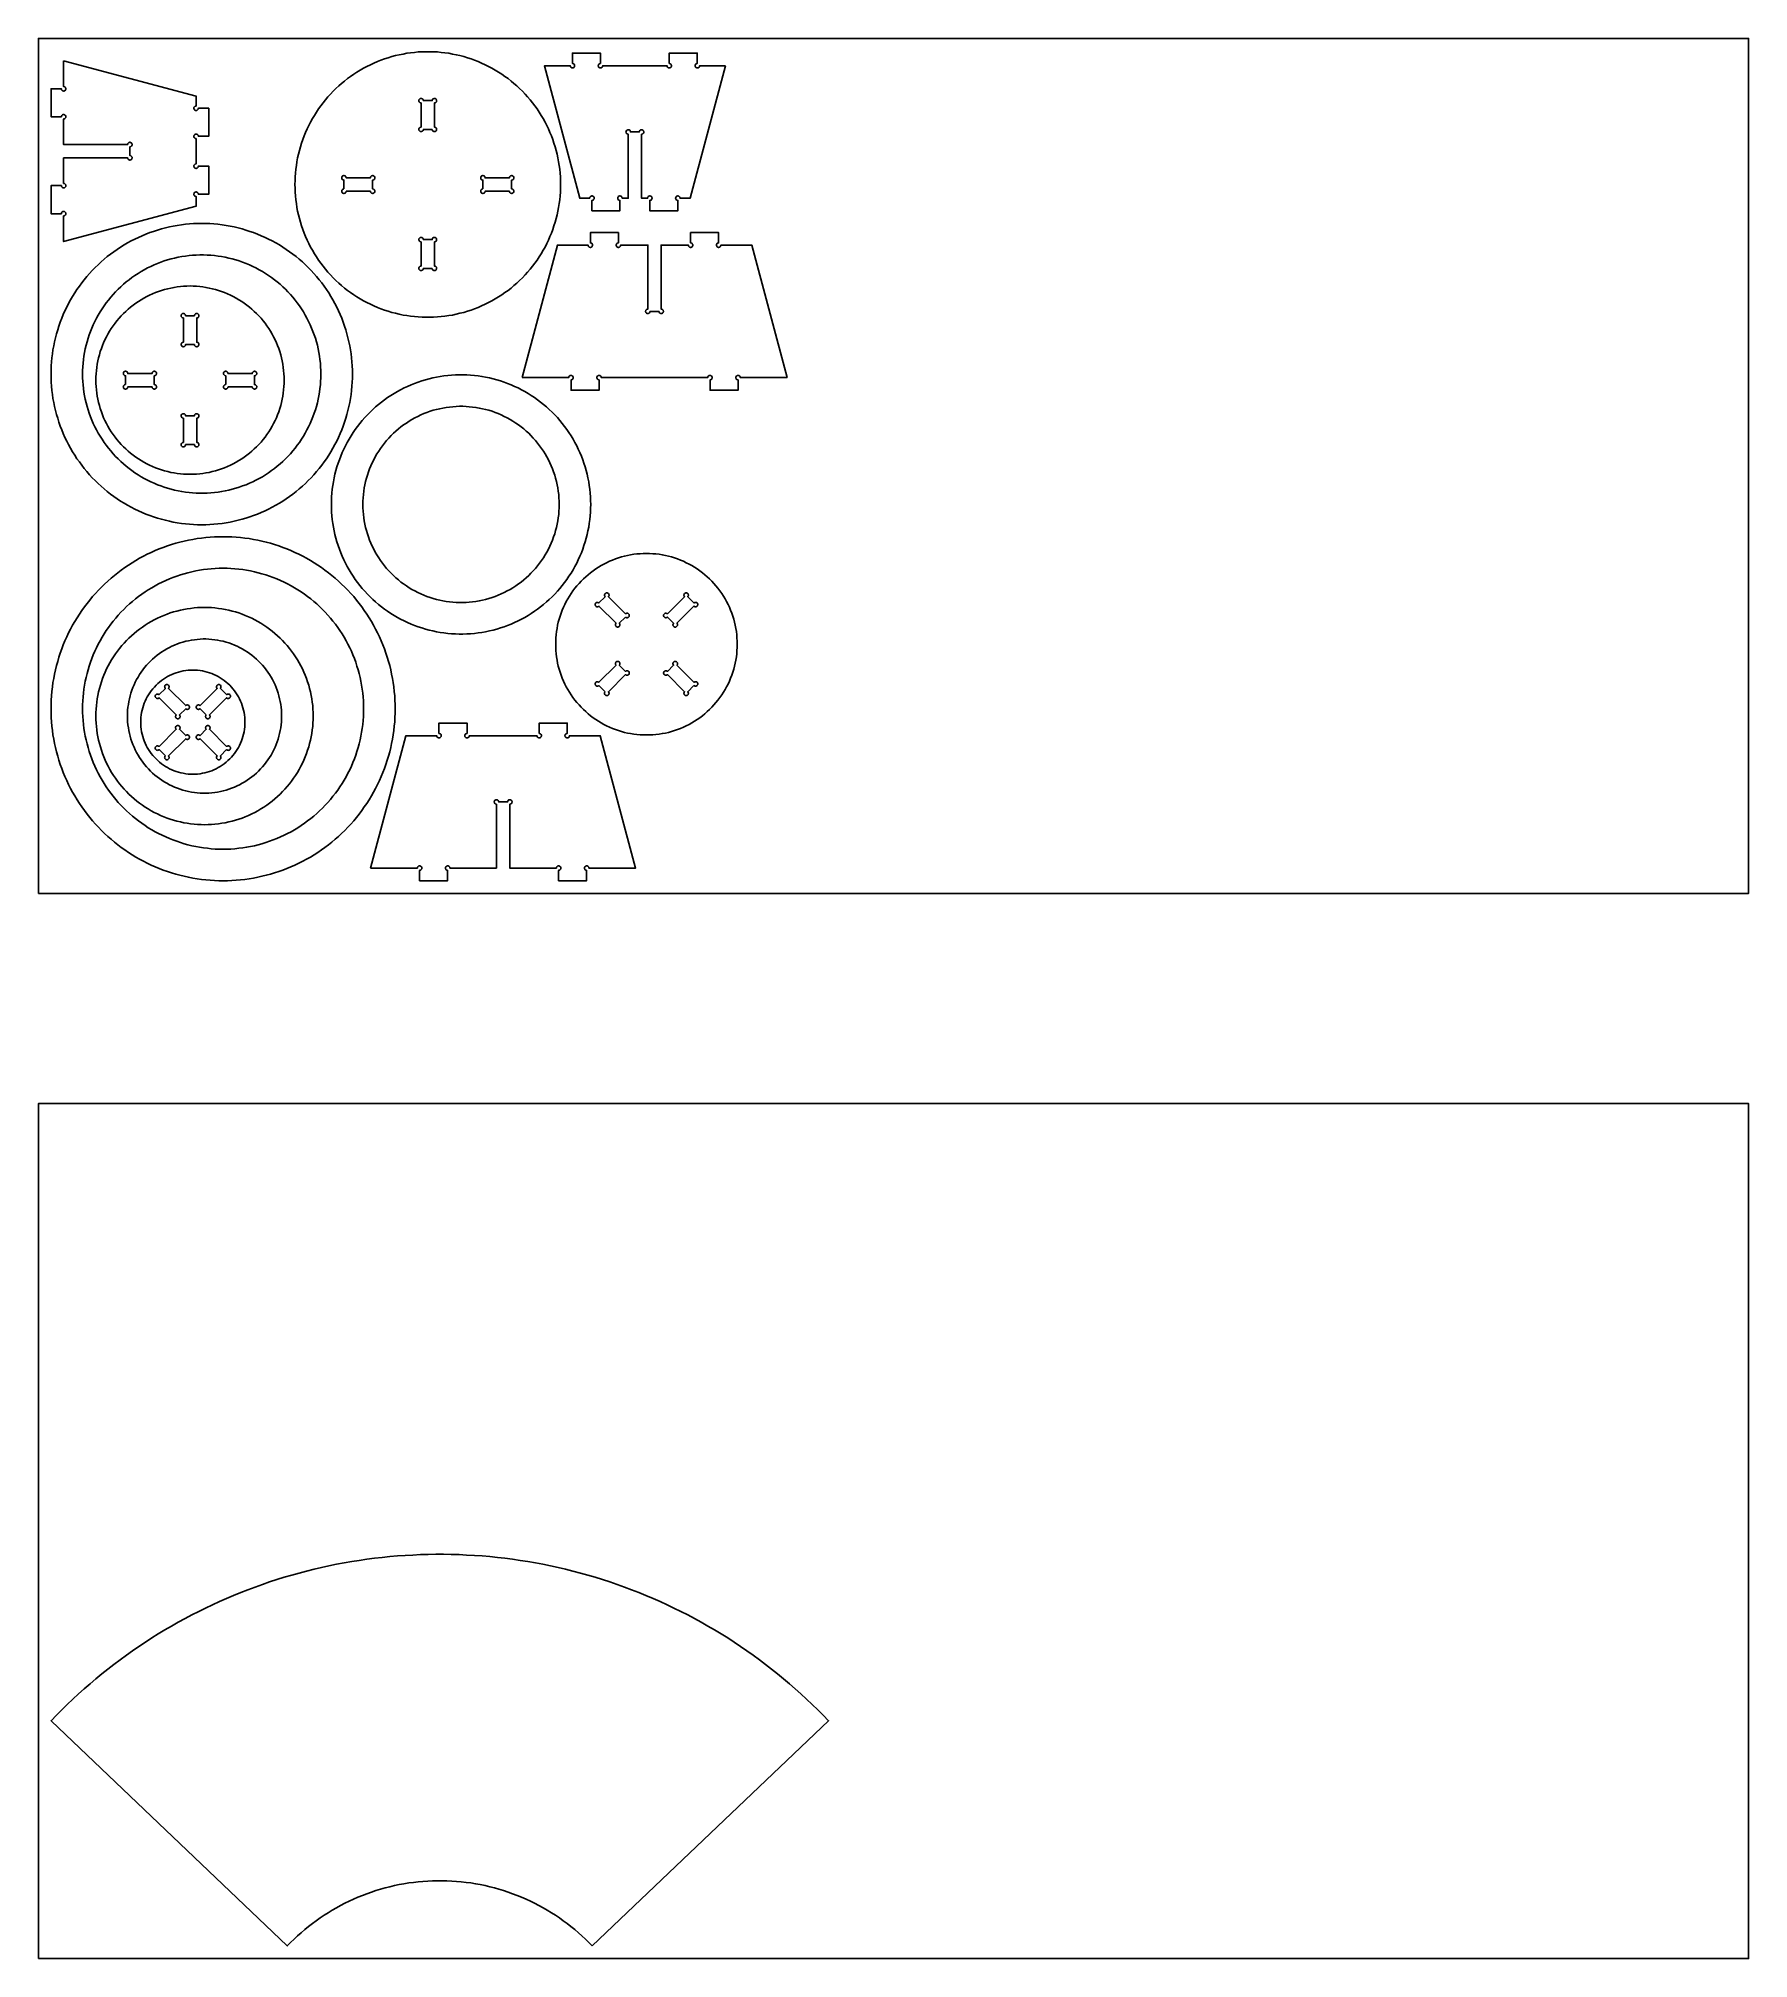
# Model space of a CAD drawing. Extents: x 0 to 2440, y 0 to 2740.
import ezdxf

# ---------------------------------------------------------------- set-up
doc = ezdxf.new("R2010")
doc.units = 0
for name, color, linetype in [('GABARIT_BAGUES_18MM', 3, 'Continuous'), ('GABARIT_INTERIEUR_18MM', 5, 'Continuous'), ('PIECE_5MM', 1, 'Continuous'), ('PLANCHE_18MM', 8, 'Continuous'), ('PLANCHE_5MM', 8, 'Continuous')]:
    doc.layers.add(name, color=color, linetype=linetype)

msp = doc.modelspace()

# ---------------------------------------------------------------- linework, layer by layer
at = {"layer": 'GABARIT_BAGUES_18MM'}
for points in [[(448, 2261), (447.9, 2266.8), (447.7, 2272.6), (447.3, 2278.4), (446.7, 2284.2), (446, 2290), (445.2, 2295.8), (444.1, 2301.5), (443, 2307.2), (441.6, 2312.9), (440.2, 2318.5), (438.5, 2324.1), (436.7, 2329.6), (434.8, 2335.1), (432.7, 2340.6), (430.5, 2346), (428.1, 2351.3), (425.6, 2356.5), (423, 2361.7), (420.2, 2366.8), (417.2, 2371.8), (414.2, 2376.8), (411, 2381.7), (407.6, 2386.4), (404.2, 2391.1), (400.6, 2395.7), (396.9, 2400.2), (393, 2404.6), (389.1, 2408.9), (385, 2413), (380.9, 2417.1), (376.6, 2421), (372.2, 2424.9), (367.7, 2428.6), (363.1, 2432.2), (358.4, 2435.6), (353.7, 2439), (348.8, 2442.2), (343.8, 2445.2), (338.8, 2448.2), (333.7, 2451), (328.5, 2453.6), (323.3, 2456.1), (318, 2458.5), (312.6, 2460.7), (307.1, 2462.8), (301.6, 2464.7), (296.1, 2466.5), (290.5, 2468.2), (284.9, 2469.6), (279.2, 2471), (273.5, 2472.1), (267.8, 2473.2), (262, 2474), (256.2, 2474.7), (250.4, 2475.3), (244.6, 2475.7), (238.8, 2475.9), (233, 2476), (227.2, 2475.9), (221.4, 2475.7), (215.6, 2475.3), (209.8, 2474.7), (204, 2474), (198.2, 2473.2), (192.5, 2472.1), (186.8, 2471), (181.1, 2469.6), (175.5, 2468.2), (169.9, 2466.5), (164.4, 2464.7), (158.9, 2462.8), (153.4, 2460.7), (148, 2458.5), (142.7, 2456.1), (137.5, 2453.6), (132.3, 2451), (127.2, 2448.2), (122.2, 2445.2), (117.2, 2442.2), (112.3, 2439), (107.6, 2435.6), (102.9, 2432.2), (98.3, 2428.6), (93.8, 2424.9), (89.4, 2421), (85.1, 2417.1), (81, 2413), (76.9, 2408.9), (73, 2404.6), (69.1, 2400.2), (65.4, 2395.7), (61.8, 2391.1), (58.4, 2386.4), (55, 2381.7), (51.8, 2376.8), (48.8, 2371.8), (45.8, 2366.8), (43, 2361.7), (40.4, 2356.5), (37.9, 2351.3), (35.5, 2346), (33.3, 2340.6), (31.2, 2335.1), (29.3, 2329.6), (27.5, 2324.1), (25.8, 2318.5), (24.4, 2312.9), (23, 2307.2), (21.9, 2301.5), (20.8, 2295.8), (20, 2290), (19.3, 2284.2), (18.7, 2278.4), (18.3, 2272.6), (18.1, 2266.8), (18, 2261), (18.1, 2255.2), (18.3, 2249.4), (18.7, 2243.6), (19.3, 2237.8), (20, 2232), (20.8, 2226.2), (21.9, 2220.5), (23, 2214.8), (24.4, 2209.1), (25.8, 2203.5), (27.5, 2197.9), (29.3, 2192.4), (31.2, 2186.9), (33.3, 2181.4), (35.5, 2176), (37.9, 2170.7), (40.4, 2165.5), (43, 2160.3), (45.8, 2155.2), (48.8, 2150.2), (51.8, 2145.2), (55, 2140.3), (58.4, 2135.6), (61.8, 2130.9), (65.4, 2126.3), (69.1, 2121.8), (73, 2117.4), (76.9, 2113.1), (81, 2109), (85.1, 2104.9), (89.4, 2101), (93.8, 2097.1), (98.3, 2093.4), (102.9, 2089.8), (107.6, 2086.4), (112.3, 2083), (117.2, 2079.8), (122.2, 2076.8), (127.2, 2073.8), (132.3, 2071), (137.5, 2068.4), (142.7, 2065.9), (148, 2063.5), (153.4, 2061.3), (158.9, 2059.2), (164.4, 2057.3), (169.9, 2055.5), (175.5, 2053.8), (181.1, 2052.4), (186.8, 2051), (192.5, 2049.9), (198.2, 2048.8), (204, 2048), (209.8, 2047.3), (215.6, 2046.7), (221.4, 2046.3), (227.2, 2046.1), (233, 2046), (238.8, 2046.1), (244.6, 2046.3), (250.4, 2046.7), (256.2, 2047.3), (262, 2048), (267.8, 2048.8), (273.5, 2049.9), (279.2, 2051), (284.9, 2052.4), (290.5, 2053.8), (296.1, 2055.5), (301.6, 2057.3), (307.1, 2059.2), (312.6, 2061.3), (318, 2063.5), (323.3, 2065.9), (328.5, 2068.4), (333.7, 2071), (338.8, 2073.8), (343.8, 2076.8), (348.8, 2079.8), (353.7, 2083), (358.4, 2086.4), (363.1, 2089.8), (367.7, 2093.4), (372.2, 2097.1), (376.6, 2101), (380.9, 2104.9), (385, 2109), (389.1, 2113.1), (393, 2117.4), (396.9, 2121.8), (400.6, 2126.3), (404.2, 2130.9), (407.6, 2135.6), (411, 2140.3), (414.2, 2145.2), (417.2, 2150.2), (420.2, 2155.2), (423, 2160.3), (425.6, 2165.5), (428.1, 2170.7), (430.5, 2176), (432.7, 2181.4), (434.8, 2186.9), (436.7, 2192.4), (438.5, 2197.9), (440.2, 2203.5), (441.6, 2209.1), (443, 2214.8), (444.1, 2220.5), (445.2, 2226.2), (446, 2232), (446.7, 2237.8), (447.3, 2243.6), (447.7, 2249.4), (447.9, 2255.2)], [(63, 2261), (63.1, 2266.2), (63.3, 2271.4), (63.7, 2276.5), (64.3, 2281.7), (65, 2286.8), (65.8, 2291.9), (66.9, 2297), (68, 2302.1), (69.4, 2307.1), (70.8, 2312.1), (72.5, 2317), (74.3, 2321.8), (76.2, 2326.7), (78.3, 2331.4), (80.5, 2336.1), (82.8, 2340.7), (85.3, 2345.3), (88, 2349.7), (90.8, 2354.1), (93.7, 2358.4), (96.7, 2362.6), (99.9, 2366.7), (103.1, 2370.7), (106.5, 2374.6), (110.1, 2378.4), (113.7, 2382.1), (117.5, 2385.7), (121.3, 2389.2), (125.3, 2392.5), (129.3, 2395.7), (133.5, 2398.8), (137.7, 2401.8), (142.1, 2404.6), (146.5, 2407.4), (151, 2409.9), (155.6, 2412.4), (160.2, 2414.6), (165, 2416.8), (169.7, 2418.8), (174.6, 2420.6), (179.5, 2422.4), (184.4, 2423.9), (189.4, 2425.3), (194.4, 2426.6), (199.5, 2427.7), (204.6, 2428.6), (209.7, 2429.4), (214.9, 2430), (220, 2430.5), (225.2, 2430.8), (230.4, 2431), (235.6, 2431), (240.8, 2430.8), (246, 2430.5), (251.1, 2430), (256.3, 2429.4), (261.4, 2428.6), (266.5, 2427.7), (271.6, 2426.6), (276.6, 2425.3), (281.6, 2423.9), (286.5, 2422.4), (291.4, 2420.6), (296.3, 2418.8), (301, 2416.8), (305.8, 2414.6), (310.4, 2412.4), (315, 2409.9), (319.5, 2407.4), (323.9, 2404.6), (328.3, 2401.8), (332.5, 2398.8), (336.7, 2395.7), (340.7, 2392.5), (344.7, 2389.2), (348.5, 2385.7), (352.3, 2382.1), (355.9, 2378.4), (359.5, 2374.6), (362.9, 2370.7), (366.1, 2366.7), (369.3, 2362.6), (372.3, 2358.4), (375.2, 2354.1), (378, 2349.7), (380.7, 2345.3), (383.2, 2340.7), (385.5, 2336.1), (387.7, 2331.4), (389.8, 2326.7), (391.7, 2321.8), (393.5, 2317), (395.2, 2312.1), (396.6, 2307.1), (398, 2302.1), (399.1, 2297), (400.2, 2291.9), (401, 2286.8), (401.7, 2281.7), (402.3, 2276.5), (402.7, 2271.4), (402.9, 2266.2), (403, 2261), (402.9, 2255.8), (402.7, 2250.6), (402.3, 2245.5), (401.7, 2240.3), (401, 2235.2), (400.2, 2230.1), (399.1, 2225), (398, 2219.9), (396.6, 2214.9), (395.2, 2209.9), (393.5, 2205), (391.7, 2200.2), (389.8, 2195.3), (387.7, 2190.6), (385.5, 2185.9), (383.2, 2181.3), (380.7, 2176.7), (378, 2172.3), (375.2, 2167.9), (372.3, 2163.6), (369.3, 2159.4), (366.1, 2155.3), (362.9, 2151.3), (359.5, 2147.4), (355.9, 2143.6), (352.3, 2139.9), (348.5, 2136.3), (344.7, 2132.8), (340.7, 2129.5), (336.7, 2126.3), (332.5, 2123.2), (328.3, 2120.2), (323.9, 2117.4), (319.5, 2114.6), (315, 2112.1), (310.4, 2109.6), (305.8, 2107.4), (301, 2105.2), (296.3, 2103.2), (291.4, 2101.4), (286.5, 2099.6), (281.6, 2098.1), (276.6, 2096.7), (271.6, 2095.4), (266.5, 2094.3), (261.4, 2093.4), (256.3, 2092.6), (251.1, 2092), (246, 2091.5), (240.8, 2091.2), (235.6, 2091), (230.4, 2091), (225.2, 2091.2), (220, 2091.5), (214.9, 2092), (209.7, 2092.6), (204.6, 2093.4), (199.5, 2094.3), (194.4, 2095.4), (189.4, 2096.7), (184.4, 2098.1), (179.5, 2099.6), (174.6, 2101.4), (169.7, 2103.2), (165, 2105.2), (160.2, 2107.4), (155.6, 2109.6), (151, 2112.1), (146.5, 2114.6), (142.1, 2117.4), (137.7, 2120.2), (133.5, 2123.2), (129.3, 2126.3), (125.3, 2129.5), (121.3, 2132.8), (117.5, 2136.3), (113.7, 2139.9), (110.1, 2143.6), (106.5, 2147.4), (103.1, 2151.3), (99.9, 2155.3), (96.7, 2159.4), (93.7, 2163.6), (90.8, 2167.9), (88, 2172.3), (85.3, 2176.7), (82.8, 2181.3), (80.5, 2185.9), (78.3, 2190.6), (76.2, 2195.3), (74.3, 2200.2), (72.5, 2205), (70.8, 2209.9), (69.4, 2214.9), (68, 2219.9), (66.9, 2225), (65.8, 2230.1), (65, 2235.2), (64.3, 2240.3), (63.7, 2245.5), (63.3, 2250.6), (63.1, 2255.8)], [(788, 2075), (787.9, 2080.4), (787.7, 2085.9), (787.3, 2091.3), (786.7, 2096.7), (786, 2102.1), (785.1, 2107.4), (784.1, 2112.8), (782.9, 2118.1), (781.6, 2123.3), (780.1, 2128.5), (778.4, 2133.7), (776.6, 2138.8), (774.7, 2143.9), (772.6, 2148.9), (770.3, 2153.9), (768, 2158.7), (765.4, 2163.6), (762.8, 2168.3), (760, 2172.9), (757, 2177.5), (753.9, 2182), (750.7, 2186.4), (747.4, 2190.6), (743.9, 2194.8), (740.4, 2198.9), (736.7, 2202.9), (732.9, 2206.8), (728.9, 2210.5), (724.9, 2214.2), (720.8, 2217.7), (716.5, 2221.1), (712.2, 2224.3), (707.7, 2227.5), (703.2, 2230.5), (698.6, 2233.4), (693.9, 2236.1), (689.2, 2238.7), (684.3, 2241.2), (679.4, 2243.5), (674.4, 2245.7), (669.4, 2247.7), (664.3, 2249.6), (659.1, 2251.3), (653.9, 2252.9), (648.7, 2254.3), (643.4, 2255.5), (638.1, 2256.6), (632.7, 2257.6), (627.4, 2258.4), (622, 2259), (616.6, 2259.5), (611.1, 2259.8), (605.7, 2260), (600.3, 2260), (594.9, 2259.8), (589.4, 2259.5), (584, 2259), (578.6, 2258.4), (573.3, 2257.6), (567.9, 2256.6), (562.6, 2255.5), (557.3, 2254.3), (552.1, 2252.9), (546.9, 2251.3), (541.7, 2249.6), (536.6, 2247.7), (531.6, 2245.7), (526.6, 2243.5), (521.7, 2241.2), (516.8, 2238.7), (512.1, 2236.1), (507.4, 2233.4), (502.8, 2230.5), (498.3, 2227.5), (493.8, 2224.3), (489.5, 2221.1), (485.2, 2217.7), (481.1, 2214.2), (477.1, 2210.5), (473.1, 2206.8), (469.3, 2202.9), (465.6, 2198.9), (462.1, 2194.8), (458.6, 2190.6), (455.3, 2186.4), (452.1, 2182), (449, 2177.5), (446, 2172.9), (443.2, 2168.3), (440.6, 2163.6), (438, 2158.7), (435.7, 2153.9), (433.4, 2148.9), (431.3, 2143.9), (429.4, 2138.8), (427.6, 2133.7), (425.9, 2128.5), (424.4, 2123.3), (423.1, 2118.1), (421.9, 2112.8), (420.9, 2107.4), (420, 2102.1), (419.3, 2096.7), (418.7, 2091.3), (418.3, 2085.9), (418.1, 2080.4), (418, 2075), (418.1, 2069.6), (418.3, 2064.1), (418.7, 2058.7), (419.3, 2053.3), (420, 2047.9), (420.9, 2042.6), (421.9, 2037.2), (423.1, 2031.9), (424.4, 2026.7), (425.9, 2021.5), (427.6, 2016.3), (429.4, 2011.2), (431.3, 2006.1), (433.4, 2001.1), (435.7, 1996.1), (438, 1991.3), (440.6, 1986.4), (443.2, 1981.7), (446, 1977.1), (449, 1972.5), (452.1, 1968), (455.3, 1963.6), (458.6, 1959.4), (462.1, 1955.2), (465.6, 1951.1), (469.3, 1947.1), (473.1, 1943.2), (477.1, 1939.5), (481.1, 1935.8), (485.2, 1932.3), (489.5, 1928.9), (493.8, 1925.7), (498.3, 1922.5), (502.8, 1919.5), (507.4, 1916.6), (512.1, 1913.9), (516.8, 1911.3), (521.7, 1908.8), (526.6, 1906.5), (531.6, 1904.3), (536.6, 1902.3), (541.7, 1900.4), (546.9, 1898.7), (552.1, 1897.1), (557.3, 1895.7), (562.6, 1894.5), (567.9, 1893.4), (573.3, 1892.4), (578.6, 1891.6), (584, 1891), (589.4, 1890.5), (594.9, 1890.2), (600.3, 1890), (605.7, 1890), (611.1, 1890.2), (616.6, 1890.5), (622, 1891), (627.4, 1891.6), (632.7, 1892.4), (638.1, 1893.4), (643.4, 1894.5), (648.7, 1895.7), (653.9, 1897.1), (659.1, 1898.7), (664.3, 1900.4), (669.4, 1902.3), (674.4, 1904.3), (679.4, 1906.5), (684.3, 1908.8), (689.2, 1911.3), (693.9, 1913.9), (698.6, 1916.6), (703.2, 1919.5), (707.7, 1922.5), (712.2, 1925.7), (716.5, 1928.9), (720.8, 1932.3), (724.9, 1935.8), (728.9, 1939.5), (732.9, 1943.2), (736.7, 1947.1), (740.4, 1951.1), (743.9, 1955.2), (747.4, 1959.4), (750.7, 1963.6), (753.9, 1968), (757, 1972.5), (760, 1977.1), (762.8, 1981.7), (765.4, 1986.4), (768, 1991.3), (770.3, 1996.1), (772.6, 2001.1), (774.7, 2006.1), (776.6, 2011.2), (778.4, 2016.3), (780.1, 2021.5), (781.6, 2026.7), (782.9, 2031.9), (784.1, 2037.2), (785.1, 2042.6), (786, 2047.9), (786.7, 2053.3), (787.3, 2058.7), (787.7, 2064.1), (787.9, 2069.6)], [(463, 2075), (463.1, 2079.7), (463.3, 2084.5), (463.7, 2089.2), (464.3, 2093.9), (465, 2098.5), (465.9, 2103.2), (466.9, 2107.8), (468.1, 2112.4), (469.4, 2116.9), (470.9, 2121.4), (472.6, 2125.8), (474.3, 2130.2), (476.3, 2134.5), (478.4, 2138.8), (480.6, 2142.9), (483, 2147), (485.5, 2151.1), (488.1, 2155), (490.9, 2158.8), (493.8, 2162.6), (496.8, 2166.2), (499.9, 2169.7), (503.2, 2173.2), (506.5, 2176.5), (510, 2179.7), (513.6, 2182.8), (517.3, 2185.7), (521.1, 2188.5), (525, 2191.2), (528.9, 2193.8), (533, 2196.2), (537.1, 2198.5), (541.3, 2200.7), (545.6, 2202.7), (550, 2204.6), (554.4, 2206.3), (558.8, 2207.9), (563.4, 2209.3), (567.9, 2210.5), (572.5, 2211.6), (577.1, 2212.6), (581.8, 2213.4), (586.5, 2214), (591.2, 2214.5), (595.9, 2214.8), (600.6, 2215), (605.4, 2215), (610.1, 2214.8), (614.8, 2214.5), (619.5, 2214), (624.2, 2213.4), (628.9, 2212.6), (633.5, 2211.6), (638.1, 2210.5), (642.6, 2209.3), (647.2, 2207.9), (651.6, 2206.3), (656, 2204.6), (660.4, 2202.7), (664.7, 2200.7), (668.9, 2198.5), (673, 2196.2), (677.1, 2193.8), (681, 2191.2), (684.9, 2188.5), (688.7, 2185.7), (692.4, 2182.8), (696, 2179.7), (699.5, 2176.5), (702.8, 2173.2), (706.1, 2169.7), (709.2, 2166.2), (712.2, 2162.6), (715.1, 2158.8), (717.9, 2155), (720.5, 2151.1), (723, 2147), (725.4, 2142.9), (727.6, 2138.8), (729.7, 2134.5), (731.7, 2130.2), (733.4, 2125.8), (735.1, 2121.4), (736.6, 2116.9), (737.9, 2112.4), (739.1, 2107.8), (740.1, 2103.2), (741, 2098.5), (741.7, 2093.9), (742.3, 2089.2), (742.7, 2084.5), (742.9, 2079.7), (743, 2075), (742.9, 2070.3), (742.7, 2065.5), (742.3, 2060.8), (741.7, 2056.1), (741, 2051.5), (740.1, 2046.8), (739.1, 2042.2), (737.9, 2037.6), (736.6, 2033.1), (735.1, 2028.6), (733.4, 2024.2), (731.7, 2019.8), (729.7, 2015.5), (727.6, 2011.2), (725.4, 2007.1), (723, 2003), (720.5, 1998.9), (717.9, 1995), (715.1, 1991.2), (712.2, 1987.4), (709.2, 1983.8), (706.1, 1980.3), (702.8, 1976.8), (699.5, 1973.5), (696, 1970.3), (692.4, 1967.2), (688.7, 1964.3), (684.9, 1961.5), (681, 1958.8), (677.1, 1956.2), (673, 1953.8), (668.9, 1951.5), (664.7, 1949.3), (660.4, 1947.3), (656, 1945.4), (651.6, 1943.7), (647.2, 1942.1), (642.6, 1940.7), (638.1, 1939.5), (633.5, 1938.4), (628.9, 1937.4), (624.2, 1936.6), (619.5, 1936), (614.8, 1935.5), (610.1, 1935.2), (605.4, 1935), (600.6, 1935), (595.9, 1935.2), (591.2, 1935.5), (586.5, 1936), (581.8, 1936.6), (577.1, 1937.4), (572.5, 1938.4), (567.9, 1939.5), (563.4, 1940.7), (558.8, 1942.1), (554.4, 1943.7), (550, 1945.4), (545.6, 1947.3), (541.3, 1949.3), (537.1, 1951.5), (533, 1953.8), (528.9, 1956.2), (525, 1958.8), (521.1, 1961.5), (517.3, 1964.3), (513.6, 1967.2), (510, 1970.3), (506.5, 1973.5), (503.2, 1976.8), (499.9, 1980.3), (496.8, 1983.8), (493.8, 1987.4), (490.9, 1991.2), (488.1, 1995), (485.5, 1998.9), (483, 2003), (480.6, 2007.1), (478.4, 2011.2), (476.3, 2015.5), (474.3, 2019.8), (472.6, 2024.2), (470.9, 2028.6), (469.4, 2033.1), (468.1, 2037.6), (466.9, 2042.2), (465.9, 2046.8), (465, 2051.5), (464.3, 2056.1), (463.7, 2060.8), (463.3, 2065.5), (463.1, 2070.3)], [(509, 1783.5), (508.9, 1789.7), (508.7, 1795.9), (508.3, 1802.1), (507.7, 1808.3), (507, 1814.5), (506.2, 1820.7), (505.1, 1826.8), (504, 1832.9), (502.6, 1839), (501.2, 1845), (499.5, 1851), (497.7, 1857), (495.8, 1862.9), (493.7, 1868.8), (491.5, 1874.6), (489.1, 1880.3), (486.6, 1886), (483.9, 1891.6), (481.1, 1897.2), (478.2, 1902.6), (475.1, 1908), (471.8, 1913.4), (468.5, 1918.6), (465, 1923.7), (461.4, 1928.8), (457.6, 1933.8), (453.8, 1938.6), (449.8, 1943.4), (445.7, 1948.1), (441.4, 1952.6), (437.1, 1957.1), (432.6, 1961.4), (428.1, 1965.7), (423.4, 1969.8), (418.6, 1973.8), (413.8, 1977.6), (408.8, 1981.4), (403.7, 1985), (398.6, 1988.5), (393.4, 1991.8), (388, 1995.1), (382.6, 1998.2), (377.2, 2001.1), (371.6, 2003.9), (366, 2006.6), (360.3, 2009.1), (354.6, 2011.5), (348.8, 2013.7), (342.9, 2015.8), (337, 2017.7), (331, 2019.5), (325, 2021.2), (319, 2022.6), (312.9, 2024), (306.8, 2025.1), (300.7, 2026.2), (294.5, 2027), (288.3, 2027.7), (282.1, 2028.3), (275.9, 2028.7), (269.7, 2028.9), (263.5, 2029), (257.3, 2028.9), (251.1, 2028.7), (244.9, 2028.3), (238.7, 2027.7), (232.5, 2027), (226.3, 2026.2), (220.2, 2025.1), (214.1, 2024), (208, 2022.6), (202, 2021.2), (196, 2019.5), (190, 2017.7), (184.1, 2015.8), (178.2, 2013.7), (172.4, 2011.5), (166.7, 2009.1), (161, 2006.6), (155.4, 2003.9), (149.8, 2001.1), (144.4, 1998.2), (139, 1995.1), (133.6, 1991.8), (128.4, 1988.5), (123.3, 1985), (118.2, 1981.4), (113.2, 1977.6), (108.4, 1973.8), (103.6, 1969.8), (98.9, 1965.7), (94.4, 1961.4), (89.9, 1957.1), (85.6, 1952.6), (81.3, 1948.1), (77.2, 1943.4), (73.2, 1938.6), (69.4, 1933.8), (65.6, 1928.8), (62, 1923.7), (58.5, 1918.6), (55.2, 1913.4), (51.9, 1908), (48.8, 1902.6), (45.9, 1897.2), (43.1, 1891.6), (40.4, 1886), (37.9, 1880.3), (35.5, 1874.6), (33.3, 1868.8), (31.2, 1862.9), (29.3, 1857), (27.5, 1851), (25.8, 1845), (24.4, 1839), (23, 1832.9), (21.9, 1826.8), (20.8, 1820.7), (20, 1814.5), (19.3, 1808.3), (18.7, 1802.1), (18.3, 1795.9), (18.1, 1789.7), (18, 1783.5), (18.1, 1777.3), (18.3, 1771.1), (18.7, 1764.9), (19.3, 1758.7), (20, 1752.5), (20.8, 1746.3), (21.9, 1740.2), (23, 1734.1), (24.4, 1728), (25.8, 1722), (27.5, 1716), (29.3, 1710), (31.2, 1704.1), (33.3, 1698.2), (35.5, 1692.4), (37.9, 1686.7), (40.4, 1681), (43.1, 1675.4), (45.9, 1669.8), (48.8, 1664.4), (51.9, 1659), (55.2, 1653.6), (58.5, 1648.4), (62, 1643.3), (65.6, 1638.2), (69.4, 1633.2), (73.2, 1628.4), (77.2, 1623.6), (81.3, 1618.9), (85.6, 1614.4), (89.9, 1609.9), (94.4, 1605.6), (98.9, 1601.3), (103.6, 1597.2), (108.4, 1593.2), (113.2, 1589.4), (118.2, 1585.6), (123.3, 1582), (128.4, 1578.5), (133.6, 1575.2), (139, 1571.9), (144.4, 1568.8), (149.8, 1565.9), (155.4, 1563.1), (161, 1560.4), (166.7, 1557.9), (172.4, 1555.5), (178.2, 1553.3), (184.1, 1551.2), (190, 1549.3), (196, 1547.5), (202, 1545.8), (208, 1544.4), (214.1, 1543), (220.2, 1541.9), (226.3, 1540.8), (232.5, 1540), (238.7, 1539.3), (244.9, 1538.7), (251.1, 1538.3), (257.3, 1538.1), (263.5, 1538), (269.7, 1538.1), (275.9, 1538.3), (282.1, 1538.7), (288.3, 1539.3), (294.5, 1540), (300.7, 1540.8), (306.8, 1541.9), (312.9, 1543), (319, 1544.4), (325, 1545.8), (331, 1547.5), (337, 1549.3), (342.9, 1551.2), (348.8, 1553.3), (354.6, 1555.5), (360.3, 1557.9), (366, 1560.4), (371.6, 1563.1), (377.2, 1565.9), (382.6, 1568.8), (388, 1571.9), (393.4, 1575.2), (398.6, 1578.5), (403.7, 1582), (408.8, 1585.6), (413.8, 1589.4), (418.6, 1593.2), (423.4, 1597.2), (428.1, 1601.3), (432.6, 1605.6), (437.1, 1609.9), (441.4, 1614.4), (445.7, 1618.9), (449.8, 1623.6), (453.8, 1628.4), (457.6, 1633.2), (461.4, 1638.2), (465, 1643.3), (468.5, 1648.4), (471.8, 1653.6), (475.1, 1659), (478.2, 1664.4), (481.1, 1669.8), (483.9, 1675.4), (486.6, 1681), (489.1, 1686.7), (491.5, 1692.4), (493.7, 1698.2), (495.8, 1704.1), (497.7, 1710), (499.5, 1716), (501.2, 1722), (502.6, 1728), (504, 1734.1), (505.1, 1740.2), (506.2, 1746.3), (507, 1752.5), (507.7, 1758.7), (508.3, 1764.9), (508.7, 1771.1), (508.9, 1777.3)], [(63, 1783.5), (63.1, 1789.1), (63.3, 1794.7), (63.7, 1800.4), (64.3, 1805.9), (65, 1811.5), (65.8, 1817.1), (66.9, 1822.6), (68, 1828.1), (69.4, 1833.6), (70.8, 1839), (72.5, 1844.4), (74.3, 1849.7), (76.2, 1855), (78.3, 1860.2), (80.5, 1865.4), (82.9, 1870.5), (85.4, 1875.5), (88, 1880.5), (90.8, 1885.4), (93.7, 1890.2), (96.8, 1894.9), (100, 1899.5), (103.3, 1904.1), (106.7, 1908.5), (110.3, 1912.9), (114, 1917.1), (117.8, 1921.2), (121.7, 1925.3), (125.8, 1929.2), (129.9, 1933), (134.1, 1936.7), (138.5, 1940.3), (142.9, 1943.7), (147.5, 1947), (152.1, 1950.2), (156.8, 1953.3), (161.6, 1956.2), (166.5, 1959), (171.5, 1961.6), (176.5, 1964.1), (181.6, 1966.5), (186.8, 1968.7), (192, 1970.8), (197.3, 1972.7), (202.6, 1974.5), (208, 1976.2), (213.4, 1977.6), (218.9, 1979), (224.4, 1980.1), (229.9, 1981.2), (235.5, 1982), (241.1, 1982.7), (246.6, 1983.3), (252.3, 1983.7), (257.9, 1983.9), (263.5, 1984), (269.1, 1983.9), (274.7, 1983.7), (280.4, 1983.3), (285.9, 1982.7), (291.5, 1982), (297.1, 1981.2), (302.6, 1980.1), (308.1, 1979), (313.6, 1977.6), (319, 1976.2), (324.4, 1974.5), (329.7, 1972.7), (335, 1970.8), (340.2, 1968.7), (345.4, 1966.5), (350.5, 1964.1), (355.5, 1961.6), (360.5, 1959), (365.4, 1956.2), (370.2, 1953.3), (374.9, 1950.2), (379.5, 1947), (384.1, 1943.7), (388.5, 1940.3), (392.9, 1936.7), (397.1, 1933), (401.2, 1929.2), (405.3, 1925.3), (409.2, 1921.2), (413, 1917.1), (416.7, 1912.9), (420.3, 1908.5), (423.7, 1904.1), (427, 1899.5), (430.2, 1894.9), (433.3, 1890.2), (436.2, 1885.4), (439, 1880.5), (441.6, 1875.5), (444.1, 1870.5), (446.5, 1865.4), (448.7, 1860.2), (450.8, 1855), (452.7, 1849.7), (454.5, 1844.4), (456.2, 1839), (457.6, 1833.6), (459, 1828.1), (460.1, 1822.6), (461.2, 1817.1), (462, 1811.5), (462.7, 1805.9), (463.3, 1800.4), (463.7, 1794.7), (463.9, 1789.1), (464, 1783.5), (463.9, 1777.9), (463.7, 1772.3), (463.3, 1766.6), (462.7, 1761.1), (462, 1755.5), (461.2, 1749.9), (460.1, 1744.4), (459, 1738.9), (457.6, 1733.4), (456.2, 1728), (454.5, 1722.6), (452.7, 1717.3), (450.8, 1712), (448.7, 1706.8), (446.5, 1701.6), (444.1, 1696.5), (441.6, 1691.5), (439, 1686.5), (436.2, 1681.6), (433.3, 1676.8), (430.2, 1672.1), (427, 1667.5), (423.7, 1662.9), (420.3, 1658.5), (416.7, 1654.1), (413, 1649.9), (409.2, 1645.8), (405.3, 1641.7), (401.2, 1637.8), (397.1, 1634), (392.9, 1630.3), (388.5, 1626.7), (384.1, 1623.3), (379.5, 1620), (374.9, 1616.8), (370.2, 1613.7), (365.4, 1610.8), (360.5, 1608), (355.5, 1605.4), (350.5, 1602.9), (345.4, 1600.5), (340.2, 1598.3), (335, 1596.2), (329.7, 1594.3), (324.4, 1592.5), (319, 1590.8), (313.6, 1589.4), (308.1, 1588), (302.6, 1586.9), (297.1, 1585.8), (291.5, 1585), (285.9, 1584.3), (280.4, 1583.7), (274.7, 1583.3), (269.1, 1583.1), (263.5, 1583), (257.9, 1583.1), (252.3, 1583.3), (246.6, 1583.7), (241.1, 1584.3), (235.5, 1585), (229.9, 1585.8), (224.4, 1586.9), (218.9, 1588), (213.4, 1589.4), (208, 1590.8), (202.6, 1592.5), (197.3, 1594.3), (192, 1596.2), (186.8, 1598.3), (181.6, 1600.5), (176.5, 1602.9), (171.5, 1605.4), (166.5, 1608), (161.6, 1610.8), (156.8, 1613.7), (152.1, 1616.8), (147.5, 1620), (142.9, 1623.3), (138.5, 1626.7), (134.1, 1630.3), (129.9, 1634), (125.8, 1637.8), (121.7, 1641.7), (117.8, 1645.8), (114, 1649.9), (110.3, 1654.1), (106.7, 1658.5), (103.3, 1662.9), (100, 1667.5), (96.8, 1672.1), (93.7, 1676.8), (90.8, 1681.6), (88, 1686.5), (85.4, 1691.5), (82.9, 1696.5), (80.5, 1701.6), (78.3, 1706.8), (76.2, 1712), (74.3, 1717.3), (72.5, 1722.6), (70.8, 1728), (69.4, 1733.4), (68, 1738.9), (66.9, 1744.4), (65.8, 1749.9), (65, 1755.5), (64.3, 1761.1), (63.7, 1766.6), (63.3, 1772.3), (63.1, 1777.9)], [(392, 1773), (391.9, 1778), (391.7, 1782.9), (391.3, 1787.9), (390.7, 1792.8), (390, 1797.7), (389.1, 1802.6), (388.1, 1807.5), (386.9, 1812.3), (385.6, 1817.1), (384.1, 1821.8), (382.5, 1826.5), (380.7, 1831.2), (378.7, 1835.7), (376.7, 1840.3), (374.4, 1844.7), (372.1, 1849.1), (369.5, 1853.4), (366.9, 1857.6), (364.1, 1861.7), (361.2, 1865.7), (358.2, 1869.6), (355, 1873.5), (351.7, 1877.2), (348.3, 1880.8), (344.8, 1884.3), (341.2, 1887.7), (337.5, 1891), (333.6, 1894.2), (329.7, 1897.2), (325.7, 1900.1), (321.6, 1902.9), (317.4, 1905.5), (313.1, 1908.1), (308.7, 1910.4), (304.3, 1912.7), (299.7, 1914.7), (295.2, 1916.7), (290.5, 1918.5), (285.8, 1920.1), (281.1, 1921.6), (276.3, 1922.9), (271.5, 1924.1), (266.6, 1925.1), (261.7, 1926), (256.8, 1926.7), (251.9, 1927.3), (246.9, 1927.7), (242, 1927.9), (237, 1928), (232, 1927.9), (227.1, 1927.7), (222.1, 1927.3), (217.2, 1926.7), (212.3, 1926), (207.4, 1925.1), (202.5, 1924.1), (197.7, 1922.9), (192.9, 1921.6), (188.2, 1920.1), (183.5, 1918.5), (178.8, 1916.7), (174.3, 1914.7), (169.7, 1912.7), (165.3, 1910.4), (160.9, 1908.1), (156.6, 1905.5), (152.4, 1902.9), (148.3, 1900.1), (144.3, 1897.2), (140.4, 1894.2), (136.5, 1891), (132.8, 1887.7), (129.2, 1884.3), (125.7, 1880.8), (122.3, 1877.2), (119, 1873.5), (115.8, 1869.6), (112.8, 1865.7), (109.9, 1861.7), (107.1, 1857.6), (104.5, 1853.4), (101.9, 1849.1), (99.6, 1844.7), (97.3, 1840.3), (95.3, 1835.7), (93.3, 1831.2), (91.5, 1826.5), (89.9, 1821.8), (88.4, 1817.1), (87.1, 1812.3), (85.9, 1807.5), (84.9, 1802.6), (84, 1797.7), (83.3, 1792.8), (82.7, 1787.9), (82.3, 1782.9), (82.1, 1778), (82, 1773), (82.1, 1768), (82.3, 1763.1), (82.7, 1758.1), (83.3, 1753.2), (84, 1748.3), (84.9, 1743.4), (85.9, 1738.5), (87.1, 1733.7), (88.4, 1728.9), (89.9, 1724.2), (91.5, 1719.5), (93.3, 1714.8), (95.3, 1710.3), (97.3, 1705.7), (99.6, 1701.3), (101.9, 1696.9), (104.5, 1692.6), (107.1, 1688.4), (109.9, 1684.3), (112.8, 1680.3), (115.8, 1676.4), (119, 1672.5), (122.3, 1668.8), (125.7, 1665.2), (129.2, 1661.7), (132.8, 1658.3), (136.5, 1655), (140.4, 1651.8), (144.3, 1648.8), (148.3, 1645.9), (152.4, 1643.1), (156.6, 1640.5), (160.9, 1637.9), (165.3, 1635.6), (169.7, 1633.3), (174.3, 1631.3), (178.8, 1629.3), (183.5, 1627.5), (188.2, 1625.9), (192.9, 1624.4), (197.7, 1623.1), (202.5, 1621.9), (207.4, 1620.9), (212.3, 1620), (217.2, 1619.3), (222.1, 1618.7), (227.1, 1618.3), (232, 1618.1), (237, 1618), (242, 1618.1), (246.9, 1618.3), (251.9, 1618.7), (256.8, 1619.3), (261.7, 1620), (266.6, 1620.9), (271.5, 1621.9), (276.3, 1623.1), (281.1, 1624.4), (285.8, 1625.9), (290.5, 1627.5), (295.2, 1629.3), (299.7, 1631.3), (304.3, 1633.3), (308.7, 1635.6), (313.1, 1637.9), (317.4, 1640.5), (321.6, 1643.1), (325.7, 1645.9), (329.7, 1648.8), (333.6, 1651.8), (337.5, 1655), (341.2, 1658.3), (344.8, 1661.7), (348.3, 1665.2), (351.7, 1668.8), (355, 1672.5), (358.2, 1676.4), (361.2, 1680.3), (364.1, 1684.3), (366.9, 1688.4), (369.5, 1692.6), (372.1, 1696.9), (374.4, 1701.3), (376.7, 1705.7), (378.7, 1710.3), (380.7, 1714.8), (382.5, 1719.5), (384.1, 1724.2), (385.6, 1728.9), (386.9, 1733.7), (388.1, 1738.5), (389.1, 1743.4), (390, 1748.3), (390.7, 1753.2), (391.3, 1758.1), (391.7, 1763.1), (391.9, 1768)], [(127, 1773), (127.1, 1777.2), (127.3, 1781.3), (127.7, 1785.5), (128.3, 1789.6), (129, 1793.7), (129.8, 1797.8), (130.8, 1801.8), (132, 1805.8), (133.3, 1809.8), (134.8, 1813.6), (136.4, 1817.5), (138.2, 1821.3), (140.1, 1825), (142.1, 1828.6), (144.3, 1832.2), (146.6, 1835.6), (149, 1839), (151.6, 1842.3), (154.2, 1845.5), (157, 1848.5), (160, 1851.5), (163, 1854.4), (166.1, 1857.1), (169.4, 1859.7), (172.7, 1862.2), (176.1, 1864.6), (179.6, 1866.8), (183.2, 1868.9), (186.9, 1870.9), (190.6, 1872.7), (194.4, 1874.4), (198.3, 1876), (202.2, 1877.4), (206.2, 1878.6), (210.2, 1879.7), (214.3, 1880.6), (218.4, 1881.4), (222.5, 1882), (226.6, 1882.5), (230.8, 1882.8), (234.9, 1883), (239.1, 1883), (243.2, 1882.8), (247.4, 1882.5), (251.5, 1882), (255.6, 1881.4), (259.7, 1880.6), (263.8, 1879.7), (267.8, 1878.6), (271.8, 1877.4), (275.7, 1876), (279.6, 1874.4), (283.4, 1872.7), (287.1, 1870.9), (290.8, 1868.9), (294.4, 1866.8), (297.9, 1864.6), (301.3, 1862.2), (304.6, 1859.7), (307.9, 1857.1), (311, 1854.4), (314, 1851.5), (317, 1848.5), (319.8, 1845.5), (322.4, 1842.3), (325, 1839), (327.4, 1835.6), (329.7, 1832.2), (331.9, 1828.6), (333.9, 1825), (335.8, 1821.3), (337.6, 1817.5), (339.2, 1813.6), (340.7, 1809.8), (342, 1805.8), (343.2, 1801.8), (344.2, 1797.8), (345, 1793.7), (345.7, 1789.6), (346.3, 1785.5), (346.7, 1781.3), (346.9, 1777.2), (347, 1773), (346.9, 1768.8), (346.7, 1764.7), (346.3, 1760.5), (345.7, 1756.4), (345, 1752.3), (344.2, 1748.2), (343.2, 1744.2), (342, 1740.2), (340.7, 1736.2), (339.2, 1732.4), (337.6, 1728.5), (335.8, 1724.7), (333.9, 1721), (331.9, 1717.4), (329.7, 1713.8), (327.4, 1710.4), (325, 1707), (322.4, 1703.7), (319.8, 1700.5), (317, 1697.5), (314, 1694.5), (311, 1691.6), (307.9, 1688.9), (304.6, 1686.3), (301.3, 1683.8), (297.9, 1681.4), (294.4, 1679.2), (290.8, 1677.1), (287.1, 1675.1), (283.4, 1673.3), (279.6, 1671.6), (275.7, 1670), (271.8, 1668.6), (267.8, 1667.4), (263.8, 1666.3), (259.7, 1665.4), (255.6, 1664.6), (251.5, 1664), (247.4, 1663.5), (243.2, 1663.2), (239.1, 1663), (234.9, 1663), (230.8, 1663.2), (226.6, 1663.5), (222.5, 1664), (218.4, 1664.6), (214.3, 1665.4), (210.2, 1666.3), (206.2, 1667.4), (202.2, 1668.6), (198.3, 1670), (194.4, 1671.6), (190.6, 1673.3), (186.9, 1675.1), (183.2, 1677.1), (179.6, 1679.2), (176.1, 1681.4), (172.7, 1683.8), (169.4, 1686.3), (166.1, 1688.9), (163, 1691.6), (160, 1694.5), (157, 1697.5), (154.2, 1700.5), (151.6, 1703.7), (149, 1707), (146.6, 1710.4), (144.3, 1713.8), (142.1, 1717.4), (140.1, 1721), (138.2, 1724.7), (136.4, 1728.5), (134.8, 1732.4), (133.3, 1736.2), (132, 1740.2), (130.8, 1744.2), (129.8, 1748.2), (129, 1752.3), (128.3, 1756.4), (127.7, 1760.5), (127.3, 1764.7), (127.1, 1768.8)]]:
    msp.add_lwpolyline(points, close=True, dxfattribs=at)
at = {"layer": 'GABARIT_INTERIEUR_18MM'}
for points in [[(745.1, 2531.5), (745, 2537), (744.7, 2542.4), (744.3, 2547.9), (743.8, 2553.3), (743.1, 2558.7), (742.2, 2564.1), (741.2, 2569.5), (740, 2574.8), (738.7, 2580.1), (737.2, 2585.4), (735.6, 2590.6), (733.8, 2595.8), (731.9, 2600.9), (729.8, 2605.9), (727.6, 2610.9), (725.3, 2615.9), (722.8, 2620.7), (720.1, 2625.5), (717.3, 2630.2), (714.4, 2634.8), (711.4, 2639.4), (708.2, 2643.8), (704.9, 2648.2), (701.5, 2652.4), (697.9, 2656.6), (694.3, 2660.6), (690.5, 2664.6), (686.6, 2668.4), (682.6, 2672.1), (678.5, 2675.7), (674.3, 2679.2), (670, 2682.6), (665.6, 2685.8), (661.1, 2688.9), (656.5, 2691.9), (651.9, 2694.7), (647.1, 2697.4), (642.3, 2700), (637.4, 2702.5), (632.4, 2704.7), (627.4, 2706.9), (622.3, 2708.9), (617.2, 2710.7), (612, 2712.4), (606.8, 2714), (601.5, 2715.4), (596.2, 2716.6), (590.8, 2717.7), (585.4, 2718.7), (580, 2719.5), (574.6, 2720.1), (569.2, 2720.6), (563.7, 2720.9), (558.3, 2721), (552.8, 2721), (547.3, 2720.9), (541.9, 2720.6), (536.4, 2720.1), (531, 2719.5), (525.6, 2718.7), (520.2, 2717.7), (514.9, 2716.6), (509.6, 2715.4), (504.3, 2714), (499, 2712.4), (493.9, 2710.7), (488.7, 2708.9), (483.6, 2706.9), (478.6, 2704.7), (473.6, 2702.5), (468.8, 2700), (463.9, 2697.4), (459.2, 2694.7), (454.5, 2691.9), (449.9, 2688.9), (445.5, 2685.8), (441.1, 2682.6), (436.7, 2679.2), (432.5, 2675.7), (428.4, 2672.1), (424.4, 2668.4), (420.5, 2664.6), (416.8, 2660.6), (413.1, 2656.6), (409.6, 2652.4), (406.1, 2648.2), (402.8, 2643.8), (399.7, 2639.4), (396.6, 2634.8), (393.7, 2630.2), (390.9, 2625.5), (388.3, 2620.7), (385.8, 2615.9), (383.4, 2610.9), (381.2, 2605.9), (379.1, 2600.9), (377.2, 2595.8), (375.4, 2590.6), (373.8, 2585.4), (372.3, 2580.1), (371, 2574.8), (369.8, 2569.5), (368.8, 2564.1), (368, 2558.7), (367.3, 2553.3), (366.7, 2547.9), (366.3, 2542.4), (366.1, 2537), (366, 2531.5), (366.1, 2526.1), (366.3, 2520.6), (366.7, 2515.2), (367.3, 2509.7), (368, 2504.3), (368.8, 2498.9), (369.8, 2493.5), (371, 2488.2), (372.3, 2482.9), (373.8, 2477.7), (375.4, 2472.4), (377.2, 2467.3), (379.1, 2462.2), (381.2, 2457.1), (383.4, 2452.1), (385.8, 2447.2), (388.3, 2442.3), (390.9, 2437.6), (393.7, 2432.8), (396.6, 2428.2), (399.7, 2423.7), (402.8, 2419.2), (406.1, 2414.9), (409.6, 2410.6), (413.1, 2406.5), (416.8, 2402.4), (420.5, 2398.5), (424.4, 2394.6), (428.4, 2390.9), (432.5, 2387.3), (436.7, 2383.8), (441.1, 2380.5), (445.5, 2377.2), (449.9, 2374.1), (454.5, 2371.2), (459.2, 2368.3), (463.9, 2365.6), (468.8, 2363), (473.6, 2360.6), (478.6, 2358.3), (483.6, 2356.2), (488.7, 2354.2), (493.9, 2352.3), (499, 2350.6), (504.3, 2349.1), (509.6, 2347.7), (514.9, 2346.4), (520.2, 2345.3), (525.6, 2344.4), (531, 2343.6), (536.4, 2343), (541.9, 2342.5), (547.3, 2342.2), (552.8, 2342), (558.3, 2342), (563.7, 2342.2), (569.2, 2342.5), (574.6, 2343), (580, 2343.6), (585.4, 2344.4), (590.8, 2345.3), (596.2, 2346.4), (601.5, 2347.7), (606.8, 2349.1), (612, 2350.6), (617.2, 2352.3), (622.3, 2354.2), (627.4, 2356.2), (632.4, 2358.3), (637.4, 2360.6), (642.3, 2363), (647.1, 2365.6), (651.9, 2368.3), (656.5, 2371.2), (661.1, 2374.1), (665.6, 2377.2), (670, 2380.5), (674.3, 2383.8), (678.5, 2387.3), (682.6, 2390.9), (686.6, 2394.6), (690.5, 2398.5), (694.3, 2402.4), (697.9, 2406.5), (701.5, 2410.6), (704.9, 2414.9), (708.2, 2419.2), (711.4, 2423.7), (714.4, 2428.2), (717.3, 2432.8), (720.1, 2437.6), (722.8, 2442.3), (725.3, 2447.2), (727.6, 2452.1), (729.8, 2457.1), (731.9, 2462.2), (733.8, 2467.3), (735.6, 2472.4), (737.2, 2477.7), (738.7, 2482.9), (740, 2488.2), (741.2, 2493.5), (742.2, 2498.9), (743.1, 2504.3), (743.8, 2509.7), (744.3, 2515.2), (744.7, 2520.6), (745, 2526.1)], [(980.1, 2701), (943.3, 2701), (943.2, 2700.3), (943, 2699.7), (942.7, 2699.1), (942.2, 2698.6), (941.6, 2698.2), (941, 2697.9), (940.3, 2697.8), (939.6, 2697.8), (939, 2698), (938.4, 2698.3), (937.8, 2698.7), (937.4, 2699.3), (937.1, 2699.9), (936.9, 2700.5), (936.9, 2701.2), (937, 2701.9), (937.3, 2702.5), (937.7, 2703.1), (938.2, 2703.6), (938.8, 2703.9), (939.4, 2704.1), (940.1, 2704.2), (940.1, 2719), (900.1, 2719), (900.1, 2704.2), (900.8, 2704.1), (901.4, 2703.9), (902, 2703.6), (902.5, 2703.1), (902.9, 2702.5), (903.2, 2701.9), (903.3, 2701.2), (903.3, 2700.5), (903.1, 2699.9), (902.8, 2699.3), (902.4, 2698.7), (901.8, 2698.3), (901.2, 2698), (900.6, 2697.8), (899.9, 2697.8), (899.2, 2697.9), (898.6, 2698.2), (898, 2698.6), (897.5, 2699.1), (897.2, 2699.7), (897, 2700.3), (896.9, 2701), (805.1, 2701), (805.1, 2700.3), (804.9, 2699.7), (804.5, 2699.1), (804, 2698.6), (803.5, 2698.2), (802.9, 2697.9), (802.2, 2697.8), (801.5, 2697.8), (800.8, 2698), (800.2, 2698.3), (799.7, 2698.7), (799.3, 2699.3), (799, 2699.9), (798.8, 2700.5), (798.8, 2701.2), (798.9, 2701.9), (799.1, 2702.5), (799.5, 2703.1), (800, 2703.6), (800.6, 2703.9), (801.3, 2704.1), (801.9, 2704.2), (801.9, 2719), (761.9, 2719), (761.9, 2704.2), (762.6, 2704.1), (763.3, 2703.9), (763.9, 2703.6), (764.4, 2703.1), (764.8, 2702.5), (765, 2701.9), (765.1, 2701.2), (765.1, 2700.5), (764.9, 2699.9), (764.6, 2699.3), (764.2, 2698.7), (763.7, 2698.3), (763.1, 2698), (762.4, 2697.8), (761.7, 2697.8), (761, 2697.9), (760.4, 2698.2), (759.9, 2698.6), (759.4, 2699.1), (759, 2699.7), (758.8, 2700.3), (758.7, 2701), (722, 2701), (772.4, 2512), (786.5, 2512), (786.6, 2512.7), (786.8, 2513.3), (787.1, 2513.9), (787.6, 2514.4), (788.2, 2514.8), (788.8, 2515.1), (789.5, 2515.2), (790.2, 2515.2), (790.8, 2515), (791.4, 2514.7), (792, 2514.3), (792.4, 2513.7), (792.7, 2513.1), (792.9, 2512.5), (792.9, 2511.8), (792.8, 2511.1), (792.5, 2510.5), (792.1, 2509.9), (791.6, 2509.4), (791, 2509.1), (790.4, 2508.9), (789.7, 2508.8), (789.7, 2494), (829.7, 2494), (829.7, 2508.8), (829, 2508.9), (828.4, 2509.1), (827.8, 2509.4), (827.3, 2509.9), (826.9, 2510.5), (826.6, 2511.1), (826.5, 2511.8), (826.5, 2512.5), (826.7, 2513.1), (827, 2513.7), (827.4, 2514.3), (828, 2514.7), (828.6, 2515), (829.3, 2515.2), (829.9, 2515.2), (830.6, 2515.1), (831.2, 2514.8), (831.8, 2514.4), (832.3, 2513.9), (832.6, 2513.3), (832.8, 2512.7), (832.9, 2512), (841.5, 2512), (841.5, 2603.3), (840.8, 2603.4), (840.2, 2603.6), (839.6, 2603.9), (839.1, 2604.4), (838.7, 2605), (838.5, 2605.6), (838.3, 2606.3), (838.4, 2607), (838.5, 2607.6), (838.8, 2608.2), (839.3, 2608.8), (839.8, 2609.2), (840.4, 2609.5), (841.1, 2609.7), (841.8, 2609.7), (842.4, 2609.6), (843.1, 2609.3), (843.6, 2608.9), (844.1, 2608.4), (844.4, 2607.8), (844.7, 2607.2), (844.7, 2606.5), (857.3, 2606.5), (857.4, 2607.2), (857.6, 2607.8), (858, 2608.4), (858.4, 2608.9), (859, 2609.3), (859.6, 2609.6), (860.3, 2609.7), (861, 2609.7), (861.6, 2609.5), (862.3, 2609.2), (862.8, 2608.8), (863.2, 2608.2), (863.5, 2607.6), (863.7, 2607), (863.7, 2606.3), (863.6, 2605.6), (863.3, 2605), (862.9, 2604.4), (862.4, 2603.9), (861.9, 2603.6), (861.2, 2603.4), (860.5, 2603.3), (860.5, 2512), (869.1, 2512), (869.2, 2512.7), (869.4, 2513.3), (869.8, 2513.9), (870.2, 2514.4), (870.8, 2514.8), (871.4, 2515.1), (872.1, 2515.2), (872.8, 2515.2), (873.5, 2515), (874.1, 2514.7), (874.6, 2514.3), (875, 2513.7), (875.3, 2513.1), (875.5, 2512.5), (875.5, 2511.8), (875.4, 2511.1), (875.2, 2510.5), (874.8, 2509.9), (874.3, 2509.4), (873.7, 2509.1), (873, 2508.9), (872.3, 2508.8), (872.3, 2494), (912.3, 2494), (912.3, 2508.8), (911.7, 2508.9), (911, 2509.1), (910.4, 2509.4), (909.9, 2509.9), (909.5, 2510.5), (909.3, 2511.1), (909.2, 2511.8), (909.2, 2512.5), (909.3, 2513.1), (909.7, 2513.7), (910.1, 2514.3), (910.6, 2514.7), (911.2, 2515), (911.9, 2515.2), (912.6, 2515.2), (913.2, 2515.1), (913.9, 2514.8), (914.4, 2514.4), (914.9, 2513.9), (915.3, 2513.3), (915.5, 2512.7), (915.5, 2512), (929.7, 2512)], [(36, 2708.1), (36, 2671.3), (36.7, 2671.2), (37.3, 2671), (37.9, 2670.7), (38.4, 2670.2), (38.8, 2669.6), (39.1, 2669), (39.2, 2668.3), (39.2, 2667.6), (39, 2667), (38.7, 2666.4), (38.3, 2665.8), (37.7, 2665.4), (37.1, 2665.1), (36.5, 2664.9), (35.8, 2664.9), (35.1, 2665), (34.5, 2665.3), (33.9, 2665.7), (33.4, 2666.2), (33.1, 2666.8), (32.9, 2667.4), (32.8, 2668.1), (18, 2668.1), (18, 2628.1), (32.8, 2628.1), (32.9, 2628.8), (33.1, 2629.4), (33.4, 2630), (33.9, 2630.5), (34.5, 2630.9), (35.1, 2631.2), (35.8, 2631.3), (36.5, 2631.3), (37.1, 2631.1), (37.7, 2630.8), (38.3, 2630.4), (38.7, 2629.8), (39, 2629.2), (39.2, 2628.6), (39.2, 2627.9), (39.1, 2627.2), (38.8, 2626.6), (38.4, 2626), (37.9, 2625.5), (37.3, 2625.2), (36.7, 2625), (36, 2624.9), (36, 2588.5), (127.3, 2588.5), (127.4, 2589.2), (127.6, 2589.9), (127.9, 2590.4), (128.4, 2590.9), (129, 2591.3), (129.6, 2591.6), (130.3, 2591.7), (131, 2591.7), (131.6, 2591.5), (132.2, 2591.2), (132.8, 2590.8), (133.2, 2590.3), (133.5, 2589.6), (133.7, 2589), (133.7, 2588.3), (133.6, 2587.6), (133.3, 2587), (132.9, 2586.4), (132.4, 2586), (131.8, 2585.6), (131.2, 2585.4), (130.5, 2585.3), (130.5, 2572.7), (131.2, 2572.7), (131.8, 2572.4), (132.4, 2572.1), (132.9, 2571.6), (133.3, 2571.1), (133.6, 2570.4), (133.7, 2569.8), (133.7, 2569.1), (133.5, 2568.4), (133.2, 2567.8), (132.8, 2567.3), (132.2, 2566.8), (131.6, 2566.5), (131, 2566.4), (130.3, 2566.3), (129.6, 2566.5), (129, 2566.7), (128.4, 2567.1), (127.9, 2567.6), (127.6, 2568.2), (127.4, 2568.8), (127.3, 2569.5), (36, 2569.5), (36, 2533.1), (36.7, 2533.1), (37.3, 2532.9), (37.9, 2532.5), (38.4, 2532), (38.8, 2531.5), (39.1, 2530.9), (39.2, 2530.2), (39.2, 2529.5), (39, 2528.8), (38.7, 2528.2), (38.3, 2527.7), (37.7, 2527.3), (37.1, 2527), (36.5, 2526.8), (35.8, 2526.8), (35.1, 2526.9), (34.5, 2527.1), (33.9, 2527.5), (33.4, 2528), (33.1, 2528.6), (32.9, 2529.3), (32.8, 2529.9), (18, 2529.9), (18, 2489.9), (32.8, 2489.9), (32.9, 2490.6), (33.1, 2491.3), (33.4, 2491.9), (33.9, 2492.4), (34.5, 2492.8), (35.1, 2493), (35.8, 2493.1), (36.5, 2493.1), (37.1, 2492.9), (37.7, 2492.6), (38.3, 2492.2), (38.7, 2491.7), (39, 2491.1), (39.2, 2490.4), (39.2, 2489.7), (39.1, 2489), (38.8, 2488.4), (38.4, 2487.9), (37.9, 2487.4), (37.3, 2487), (36.7, 2486.8), (36, 2486.7), (36, 2450), (225, 2500.4), (225, 2514.5), (224.3, 2514.6), (223.7, 2514.8), (223.1, 2515.1), (222.6, 2515.6), (222.2, 2516.2), (221.9, 2516.8), (221.8, 2517.5), (221.8, 2518.2), (222, 2518.8), (222.3, 2519.4), (222.7, 2520), (223.3, 2520.4), (223.9, 2520.7), (224.5, 2520.9), (225.2, 2520.9), (225.9, 2520.8), (226.5, 2520.5), (227.1, 2520.1), (227.6, 2519.6), (227.9, 2519), (228.1, 2518.4), (228.2, 2517.7), (243, 2517.7), (243, 2557.7), (228.2, 2557.7), (228.1, 2557), (227.9, 2556.4), (227.6, 2555.8), (227.1, 2555.3), (226.5, 2554.9), (225.9, 2554.6), (225.2, 2554.5), (224.5, 2554.5), (223.9, 2554.7), (223.3, 2555), (222.7, 2555.4), (222.3, 2556), (222, 2556.6), (221.8, 2557.3), (221.8, 2557.9), (221.9, 2558.6), (222.2, 2559.2), (222.6, 2559.8), (223.1, 2560.3), (223.7, 2560.6), (224.3, 2560.8), (225, 2560.9), (225, 2597.1), (224.3, 2597.2), (223.7, 2597.4), (223.1, 2597.8), (222.6, 2598.2), (222.2, 2598.8), (221.9, 2599.4), (221.8, 2600.1), (221.8, 2600.8), (222, 2601.5), (222.3, 2602.1), (222.7, 2602.6), (223.3, 2603), (223.9, 2603.3), (224.5, 2603.5), (225.2, 2603.5), (225.9, 2603.4), (226.5, 2603.2), (227.1, 2602.8), (227.6, 2602.3), (227.9, 2601.7), (228.1, 2601), (228.2, 2600.3), (243, 2600.3), (243, 2640.3), (228.2, 2640.3), (228.1, 2639.7), (227.9, 2639), (227.6, 2638.4), (227.1, 2637.9), (226.5, 2637.5), (225.9, 2637.3), (225.2, 2637.2), (224.5, 2637.2), (223.9, 2637.3), (223.3, 2637.7), (222.7, 2638.1), (222.3, 2638.6), (222, 2639.2), (221.8, 2639.9), (221.8, 2640.6), (221.9, 2641.2), (222.2, 2641.9), (222.6, 2642.4), (223.1, 2642.9), (223.7, 2643.3), (224.3, 2643.5), (225, 2643.5), (225, 2657.7)], [(561.8, 2610.2), (561.9, 2609.5), (562.1, 2608.8), (562.5, 2608.2), (562.9, 2607.7), (563.5, 2607.4), (564.1, 2607.1), (564.8, 2607), (565.5, 2607), (566.1, 2607.2), (566.8, 2607.5), (567.3, 2607.9), (567.7, 2608.4), (568, 2609), (568.2, 2609.7), (568.2, 2610.4), (568.1, 2611.1), (567.8, 2611.7), (567.4, 2612.3), (566.9, 2612.7), (566.4, 2613.1), (565.7, 2613.3), (565, 2613.4), (565, 2648), (565.7, 2648), (566.4, 2648.3), (566.9, 2648.6), (567.4, 2649.1), (567.8, 2649.6), (568.1, 2650.3), (568.2, 2650.9), (568.2, 2651.6), (568, 2652.3), (567.7, 2652.9), (567.3, 2653.4), (566.8, 2653.9), (566.1, 2654.2), (565.5, 2654.3), (564.8, 2654.4), (564.1, 2654.2), (563.5, 2654), (562.9, 2653.6), (562.5, 2653.1), (562.1, 2652.5), (561.9, 2651.8), (561.8, 2651.2), (549.2, 2651.2), (549.2, 2651.8), (548.9, 2652.5), (548.6, 2653.1), (548.1, 2653.6), (547.6, 2654), (546.9, 2654.2), (546.3, 2654.4), (545.6, 2654.3), (544.9, 2654.2), (544.3, 2653.9), (543.8, 2653.4), (543.3, 2652.9), (543, 2652.3), (542.9, 2651.6), (542.8, 2650.9), (543, 2650.3), (543.2, 2649.6), (543.6, 2649.1), (544.1, 2648.6), (544.7, 2648.3), (545.3, 2648), (546, 2648), (546, 2613.4), (545.3, 2613.3), (544.7, 2613.1), (544.1, 2612.7), (543.6, 2612.3), (543.2, 2611.7), (543, 2611.1), (542.8, 2610.4), (542.9, 2609.7), (543, 2609), (543.3, 2608.4), (543.8, 2607.9), (544.3, 2607.5), (544.9, 2607.2), (545.6, 2607), (546.3, 2607), (546.9, 2607.1), (547.6, 2607.4), (548.1, 2607.7), (548.6, 2608.2), (548.9, 2608.8), (549.2, 2609.5), (549.2, 2610.2)], [(435.9, 2525.2), (435.2, 2525.2), (434.6, 2524.9), (434, 2524.6), (433.5, 2524.1), (433.1, 2523.6), (432.8, 2522.9), (432.7, 2522.3), (432.7, 2521.6), (432.9, 2520.9), (433.2, 2520.3), (433.6, 2519.8), (434.2, 2519.3), (434.8, 2519), (435.4, 2518.9), (436.1, 2518.8), (436.8, 2519), (437.4, 2519.2), (438, 2519.6), (438.4, 2520.1), (438.8, 2520.7), (439, 2521.3), (439.1, 2522), (473.7, 2522), (473.8, 2521.3), (474, 2520.7), (474.3, 2520.1), (474.8, 2519.6), (475.4, 2519.2), (476, 2519), (476.7, 2518.8), (477.3, 2518.9), (478, 2519), (478.6, 2519.3), (479.1, 2519.8), (479.6, 2520.3), (479.9, 2520.9), (480.1, 2521.6), (480.1, 2522.3), (480, 2522.9), (479.7, 2523.6), (479.3, 2524.1), (478.8, 2524.6), (478.2, 2524.9), (477.6, 2525.2), (476.9, 2525.2), (476.9, 2537.8), (477.6, 2537.9), (478.2, 2538.1), (478.8, 2538.5), (479.3, 2538.9), (479.7, 2539.5), (480, 2540.1), (480.1, 2540.8), (480.1, 2541.5), (479.9, 2542.1), (479.6, 2542.8), (479.1, 2543.3), (478.6, 2543.7), (478, 2544), (477.3, 2544.2), (476.7, 2544.2), (476, 2544.1), (475.4, 2543.8), (474.8, 2543.4), (474.3, 2542.9), (474, 2542.4), (473.8, 2541.7), (473.7, 2541), (439.1, 2541), (439, 2541.7), (438.8, 2542.4), (438.4, 2542.9), (438, 2543.4), (437.4, 2543.8), (436.8, 2544.1), (436.1, 2544.2), (435.4, 2544.2), (434.8, 2544), (434.2, 2543.7), (433.6, 2543.3), (433.2, 2542.8), (432.9, 2542.1), (432.7, 2541.5), (432.7, 2540.8), (432.8, 2540.1), (433.1, 2539.5), (433.5, 2538.9), (434, 2538.5), (434.6, 2538.1), (435.2, 2537.9), (435.9, 2537.8)], [(634.2, 2525.2), (633.5, 2525.2), (632.8, 2524.9), (632.2, 2524.6), (631.7, 2524.1), (631.4, 2523.6), (631.1, 2522.9), (631, 2522.3), (631, 2521.6), (631.2, 2520.9), (631.5, 2520.3), (631.9, 2519.8), (632.4, 2519.3), (633, 2519), (633.7, 2518.9), (634.4, 2518.8), (635.1, 2519), (635.7, 2519.2), (636.3, 2519.6), (636.7, 2520.1), (637.1, 2520.7), (637.3, 2521.3), (637.4, 2522), (672, 2522), (672, 2521.3), (672.3, 2520.7), (672.6, 2520.1), (673.1, 2519.6), (673.6, 2519.2), (674.3, 2519), (674.9, 2518.8), (675.6, 2518.9), (676.3, 2519), (676.9, 2519.3), (677.4, 2519.8), (677.9, 2520.3), (678.2, 2520.9), (678.3, 2521.6), (678.4, 2522.3), (678.2, 2522.9), (678, 2523.6), (677.6, 2524.1), (677.1, 2524.6), (676.5, 2524.9), (675.8, 2525.2), (675.2, 2525.2), (675.2, 2537.8), (675.8, 2537.9), (676.5, 2538.1), (677.1, 2538.5), (677.6, 2538.9), (678, 2539.5), (678.2, 2540.1), (678.4, 2540.8), (678.3, 2541.5), (678.2, 2542.1), (677.9, 2542.8), (677.4, 2543.3), (676.9, 2543.7), (676.3, 2544), (675.6, 2544.2), (674.9, 2544.2), (674.3, 2544.1), (673.6, 2543.8), (673.1, 2543.4), (672.6, 2542.9), (672.3, 2542.4), (672, 2541.7), (672, 2541), (637.4, 2541), (637.3, 2541.7), (637.1, 2542.4), (636.7, 2542.9), (636.3, 2543.4), (635.7, 2543.8), (635.1, 2544.1), (634.4, 2544.2), (633.7, 2544.2), (633, 2544), (632.4, 2543.7), (631.9, 2543.3), (631.5, 2542.8), (631.2, 2542.1), (631, 2541.5), (631, 2540.8), (631.1, 2540.1), (631.4, 2539.5), (631.7, 2538.9), (632.2, 2538.5), (632.8, 2538.1), (633.5, 2537.9), (634.2, 2537.8)], [(561.8, 2411.9), (561.9, 2411.2), (562.1, 2410.6), (562.5, 2410), (562.9, 2409.5), (563.5, 2409.1), (564.1, 2408.8), (564.8, 2408.7), (565.5, 2408.7), (566.1, 2408.9), (566.8, 2409.2), (567.3, 2409.6), (567.7, 2410.2), (568, 2410.8), (568.2, 2411.4), (568.2, 2412.1), (568.1, 2412.8), (567.8, 2413.4), (567.4, 2414), (566.9, 2414.4), (566.4, 2414.8), (565.7, 2415), (565, 2415.1), (565, 2449.7), (565.7, 2449.8), (566.4, 2450), (566.9, 2450.3), (567.4, 2450.8), (567.8, 2451.4), (568.1, 2452), (568.2, 2452.7), (568.2, 2453.3), (568, 2454), (567.7, 2454.6), (567.3, 2455.1), (566.8, 2455.6), (566.1, 2455.9), (565.5, 2456.1), (564.8, 2456.1), (564.1, 2456), (563.5, 2455.7), (562.9, 2455.3), (562.5, 2454.8), (562.1, 2454.2), (561.9, 2453.6), (561.8, 2452.9), (549.2, 2452.9), (549.2, 2453.6), (548.9, 2454.2), (548.6, 2454.8), (548.1, 2455.3), (547.6, 2455.7), (546.9, 2456), (546.3, 2456.1), (545.6, 2456.1), (544.9, 2455.9), (544.3, 2455.6), (543.8, 2455.1), (543.3, 2454.6), (543, 2454), (542.9, 2453.3), (542.8, 2452.7), (543, 2452), (543.2, 2451.4), (543.6, 2450.8), (544.1, 2450.3), (544.7, 2450), (545.3, 2449.8), (546, 2449.7), (546, 2415.1), (545.3, 2415), (544.7, 2414.8), (544.1, 2414.4), (543.6, 2414), (543.2, 2413.4), (543, 2412.8), (542.8, 2412.1), (542.9, 2411.4), (543, 2410.8), (543.3, 2410.2), (543.8, 2409.6), (544.3, 2409.2), (544.9, 2408.9), (545.6, 2408.7), (546.3, 2408.7), (546.9, 2408.8), (547.6, 2409.1), (548.1, 2409.5), (548.6, 2410), (548.9, 2410.6), (549.2, 2411.2), (549.2, 2411.9)], [(690, 2256), (756.7, 2256), (756.8, 2256.7), (757, 2257.3), (757.3, 2257.9), (757.8, 2258.4), (758.4, 2258.8), (759, 2259.1), (759.7, 2259.2), (760.3, 2259.2), (761, 2259), (761.6, 2258.7), (762.1, 2258.3), (762.6, 2257.7), (762.9, 2257.1), (763.1, 2256.5), (763.1, 2255.8), (763, 2255.1), (762.7, 2254.5), (762.3, 2253.9), (761.8, 2253.4), (761.2, 2253.1), (760.6, 2252.9), (759.9, 2252.8), (759.9, 2238), (799.9, 2238), (799.9, 2252.8), (799.2, 2252.9), (798.6, 2253.1), (798, 2253.4), (797.5, 2253.9), (797.1, 2254.5), (796.8, 2255.1), (796.7, 2255.8), (796.7, 2256.5), (796.9, 2257.1), (797.2, 2257.7), (797.6, 2258.3), (798.2, 2258.7), (798.8, 2259), (799.4, 2259.2), (800.1, 2259.2), (800.8, 2259.1), (801.4, 2258.8), (802, 2258.4), (802.4, 2257.9), (802.8, 2257.3), (803, 2256.7), (803.1, 2256), (955, 2256), (955, 2256.7), (955.3, 2257.3), (955.6, 2257.9), (956.1, 2258.4), (956.6, 2258.8), (957.3, 2259.1), (957.9, 2259.2), (958.6, 2259.2), (959.3, 2259), (959.9, 2258.7), (960.4, 2258.3), (960.9, 2257.7), (961.2, 2257.1), (961.3, 2256.5), (961.4, 2255.8), (961.2, 2255.1), (961, 2254.5), (960.6, 2253.9), (960.1, 2253.4), (959.5, 2253.1), (958.8, 2252.9), (958.2, 2252.8), (958.2, 2238), (998.2, 2238), (998.2, 2252.8), (997.5, 2252.9), (996.8, 2253.1), (996.2, 2253.4), (995.7, 2253.9), (995.4, 2254.5), (995.1, 2255.1), (995, 2255.8), (995, 2256.5), (995.2, 2257.1), (995.5, 2257.7), (995.9, 2258.3), (996.4, 2258.7), (997, 2259), (997.7, 2259.2), (998.4, 2259.2), (999.1, 2259.1), (999.7, 2258.8), (1000.3, 2258.4), (1000.7, 2257.9), (1001.1, 2257.3), (1001.3, 2256.7), (1001.4, 2256), (1068.1, 2256), (1017.7, 2445), (973.7, 2445), (973.6, 2444.3), (973.4, 2443.7), (973.1, 2443.1), (972.6, 2442.6), (972, 2442.2), (971.4, 2441.9), (970.7, 2441.8), (970.1, 2441.8), (969.4, 2442), (968.8, 2442.3), (968.2, 2442.7), (967.8, 2443.3), (967.5, 2443.9), (967.3, 2444.5), (967.3, 2445.2), (967.4, 2445.9), (967.7, 2446.5), (968.1, 2447.1), (968.6, 2447.6), (969.2, 2447.9), (969.8, 2448.1), (970.5, 2448.2), (970.5, 2463), (930.5, 2463), (930.5, 2448.2), (931.2, 2448.1), (931.8, 2447.9), (932.4, 2447.6), (932.9, 2447.1), (933.3, 2446.5), (933.6, 2445.9), (933.7, 2445.2), (933.7, 2444.5), (933.5, 2443.9), (933.2, 2443.3), (932.8, 2442.7), (932.2, 2442.3), (931.6, 2442), (931, 2441.8), (930.3, 2441.8), (929.6, 2441.9), (929, 2442.2), (928.4, 2442.6), (927.9, 2443.1), (927.6, 2443.7), (927.4, 2444.3), (927.3, 2445), (888.5, 2445), (888.5, 2353.7), (889.2, 2353.6), (889.9, 2353.4), (890.4, 2353.1), (890.9, 2352.6), (891.3, 2352), (891.6, 2351.4), (891.7, 2350.7), (891.7, 2350), (891.5, 2349.4), (891.2, 2348.8), (890.8, 2348.2), (890.3, 2347.8), (889.6, 2347.5), (889, 2347.3), (888.3, 2347.3), (887.6, 2347.4), (887, 2347.7), (886.4, 2348.1), (886, 2348.6), (885.6, 2349.2), (885.4, 2349.8), (885.3, 2350.5), (872.7, 2350.5), (872.7, 2349.8), (872.4, 2349.2), (872.1, 2348.6), (871.6, 2348.1), (871.1, 2347.7), (870.4, 2347.4), (869.8, 2347.3), (869.1, 2347.3), (868.4, 2347.5), (867.8, 2347.8), (867.3, 2348.2), (866.8, 2348.8), (866.5, 2349.4), (866.4, 2350), (866.3, 2350.7), (866.5, 2351.4), (866.7, 2352), (867.1, 2352.6), (867.6, 2353.1), (868.2, 2353.4), (868.8, 2353.6), (869.5, 2353.7), (869.5, 2445), (830.7, 2445), (830.7, 2444.3), (830.5, 2443.7), (830.1, 2443.1), (829.6, 2442.6), (829.1, 2442.2), (828.4, 2441.9), (827.8, 2441.8), (827.1, 2441.8), (826.4, 2442), (825.8, 2442.3), (825.3, 2442.7), (824.8, 2443.3), (824.5, 2443.9), (824.4, 2444.5), (824.3, 2445.2), (824.5, 2445.9), (824.7, 2446.5), (825.1, 2447.1), (825.6, 2447.6), (826.2, 2447.9), (826.9, 2448.1), (827.5, 2448.2), (827.5, 2463), (787.5, 2463), (787.5, 2448.2), (788.2, 2448.1), (788.9, 2447.9), (789.5, 2447.6), (790, 2447.1), (790.4, 2446.5), (790.6, 2445.9), (790.7, 2445.2), (790.7, 2444.5), (790.5, 2443.9), (790.2, 2443.3), (789.8, 2442.7), (789.3, 2442.3), (788.7, 2442), (788, 2441.8), (787.3, 2441.8), (786.6, 2441.9), (786, 2442.2), (785.4, 2442.6), (785, 2443.1), (784.6, 2443.7), (784.4, 2444.3), (784.3, 2445), (740.4, 2445)], [(350.7, 2252.3), (350.6, 2256.9), (350.3, 2261.5), (349.9, 2266.1), (349.4, 2270.6), (348.7, 2275.1), (347.8, 2279.7), (346.8, 2284.1), (345.7, 2288.6), (344.4, 2293), (342.9, 2297.3), (341.3, 2301.6), (339.5, 2305.8), (337.6, 2310), (335.6, 2314.1), (333.4, 2318.2), (331.1, 2322.1), (328.6, 2326), (326.1, 2329.8), (323.4, 2333.5), (320.5, 2337.1), (317.6, 2340.6), (314.5, 2344), (311.3, 2347.3), (308, 2350.5), (304.6, 2353.6), (301.1, 2356.5), (297.5, 2359.4), (293.8, 2362.1), (290, 2364.6), (286.1, 2367.1), (282.2, 2369.4), (278.1, 2371.6), (274, 2373.6), (269.8, 2375.5), (265.6, 2377.3), (261.3, 2378.9), (257, 2380.4), (252.6, 2381.7), (248.1, 2382.8), (243.7, 2383.8), (239.1, 2384.7), (234.6, 2385.4), (230.1, 2385.9), (225.5, 2386.3), (220.9, 2386.6), (216.3, 2386.7), (211.7, 2386.6), (207.2, 2386.3), (202.6, 2385.9), (198, 2385.4), (193.5, 2384.7), (189, 2383.8), (184.5, 2382.8), (180.1, 2381.7), (175.7, 2380.4), (171.3, 2378.9), (167, 2377.3), (162.8, 2375.5), (158.6, 2373.6), (154.5, 2371.6), (150.5, 2369.4), (146.5, 2367.1), (142.7, 2364.6), (138.9, 2362.1), (135.2, 2359.4), (131.6, 2356.5), (128, 2353.6), (124.6, 2350.5), (121.3, 2347.3), (118.2, 2344), (115.1, 2340.6), (112.1, 2337.1), (109.3, 2333.5), (106.6, 2329.8), (104, 2326), (101.6, 2322.1), (99.2, 2318.2), (97.1, 2314.1), (95, 2310), (93.1, 2305.8), (91.4, 2301.6), (89.8, 2297.3), (88.3, 2293), (87, 2288.6), (85.8, 2284.1), (84.8, 2279.7), (84, 2275.1), (83.3, 2270.6), (82.7, 2266.1), (82.3, 2261.5), (82.1, 2256.9), (82, 2252.3), (82.1, 2247.7), (82.3, 2243.2), (82.7, 2238.6), (83.3, 2234), (84, 2229.5), (84.8, 2225), (85.8, 2220.5), (87, 2216.1), (88.3, 2211.7), (89.8, 2207.3), (91.4, 2203), (93.1, 2198.8), (95, 2194.6), (97.1, 2190.5), (99.2, 2186.5), (101.6, 2182.5), (104, 2178.7), (106.6, 2174.9), (109.3, 2171.2), (112.1, 2167.6), (115.1, 2164), (118.2, 2160.6), (121.3, 2157.3), (124.6, 2154.2), (128, 2151.1), (131.6, 2148.1), (135.2, 2145.3), (138.9, 2142.6), (142.7, 2140), (146.5, 2137.6), (150.5, 2135.2), (154.5, 2133.1), (158.6, 2131), (162.8, 2129.1), (167, 2127.4), (171.3, 2125.8), (175.7, 2124.3), (180.1, 2123), (184.5, 2121.8), (189, 2120.8), (193.5, 2120), (198, 2119.3), (202.6, 2118.7), (207.2, 2118.3), (211.7, 2118.1), (216.3, 2118), (220.9, 2118.1), (225.5, 2118.3), (230.1, 2118.7), (234.6, 2119.3), (239.1, 2120), (243.7, 2120.8), (248.1, 2121.8), (252.6, 2123), (257, 2124.3), (261.3, 2125.8), (265.6, 2127.4), (269.8, 2129.1), (274, 2131), (278.1, 2133.1), (282.2, 2135.2), (286.1, 2137.6), (290, 2140), (293.8, 2142.6), (297.5, 2145.3), (301.1, 2148.1), (304.6, 2151.1), (308, 2154.2), (311.3, 2157.3), (314.5, 2160.6), (317.6, 2164), (320.5, 2167.6), (323.4, 2171.2), (326.1, 2174.9), (328.6, 2178.7), (331.1, 2182.5), (333.4, 2186.5), (335.6, 2190.5), (337.6, 2194.6), (339.5, 2198.8), (341.3, 2203), (342.9, 2207.3), (344.4, 2211.7), (345.7, 2216.1), (346.8, 2220.5), (347.8, 2225), (348.7, 2229.5), (349.4, 2234), (349.9, 2238.6), (350.3, 2243.2), (350.6, 2247.7)], [(222.6, 2303.3), (222.7, 2302.6), (222.9, 2302), (223.3, 2301.4), (223.7, 2300.9), (224.3, 2300.5), (224.9, 2300.2), (225.6, 2300.1), (226.3, 2300.1), (226.9, 2300.3), (227.6, 2300.6), (228.1, 2301), (228.5, 2301.6), (228.8, 2302.2), (229, 2302.9), (229, 2303.5), (228.9, 2304.2), (228.6, 2304.8), (228.2, 2305.4), (227.7, 2305.9), (227.2, 2306.2), (226.5, 2306.4), (225.8, 2306.5), (225.8, 2341.1), (226.5, 2341.2), (227.2, 2341.4), (227.7, 2341.7), (228.2, 2342.2), (228.6, 2342.8), (228.9, 2343.4), (229, 2344.1), (229, 2344.8), (228.8, 2345.4), (228.5, 2346), (228.1, 2346.6), (227.6, 2347), (226.9, 2347.3), (226.3, 2347.5), (225.6, 2347.5), (224.9, 2347.4), (224.3, 2347.1), (223.7, 2346.7), (223.3, 2346.2), (222.9, 2345.6), (222.7, 2345), (222.6, 2344.3), (210, 2344.3), (210, 2345), (209.7, 2345.6), (209.4, 2346.2), (208.9, 2346.7), (208.4, 2347.1), (207.7, 2347.4), (207.1, 2347.5), (206.4, 2347.5), (205.7, 2347.3), (205.1, 2347), (204.6, 2346.6), (204.1, 2346), (203.8, 2345.4), (203.7, 2344.8), (203.6, 2344.1), (203.8, 2343.4), (204, 2342.8), (204.4, 2342.2), (204.9, 2341.7), (205.5, 2341.4), (206.1, 2341.2), (206.8, 2341.1), (206.8, 2306.5), (206.1, 2306.4), (205.5, 2306.2), (204.9, 2305.9), (204.4, 2305.4), (204, 2304.8), (203.8, 2304.2), (203.6, 2303.5), (203.7, 2302.9), (203.8, 2302.2), (204.1, 2301.6), (204.6, 2301), (205.1, 2300.6), (205.7, 2300.3), (206.4, 2300.1), (207.1, 2300.1), (207.7, 2300.2), (208.4, 2300.5), (208.9, 2300.9), (209.4, 2301.4), (209.7, 2302), (210, 2302.6), (210, 2303.3)], [(124.3, 2246), (123.7, 2246), (123, 2245.7), (122.4, 2245.4), (121.9, 2244.9), (121.5, 2244.4), (121.3, 2243.7), (121.1, 2243.1), (121.2, 2242.4), (121.3, 2241.7), (121.6, 2241.1), (122.1, 2240.6), (122.6, 2240.1), (123.2, 2239.8), (123.9, 2239.7), (124.6, 2239.6), (125.2, 2239.8), (125.9, 2240), (126.4, 2240.4), (126.9, 2240.9), (127.3, 2241.5), (127.5, 2242.1), (127.5, 2242.8), (162.1, 2242.8), (162.2, 2242.1), (162.4, 2241.5), (162.8, 2240.9), (163.2, 2240.4), (163.8, 2240), (164.4, 2239.8), (165.1, 2239.6), (165.8, 2239.7), (166.5, 2239.8), (167.1, 2240.1), (167.6, 2240.6), (168, 2241.1), (168.3, 2241.7), (168.5, 2242.4), (168.5, 2243.1), (168.4, 2243.7), (168.2, 2244.4), (167.8, 2244.9), (167.3, 2245.4), (166.7, 2245.7), (166, 2246), (165.3, 2246), (165.3, 2258.6), (166, 2258.7), (166.7, 2258.9), (167.3, 2259.3), (167.8, 2259.7), (168.2, 2260.3), (168.4, 2260.9), (168.5, 2261.6), (168.5, 2262.3), (168.3, 2262.9), (168, 2263.6), (167.6, 2264.1), (167.1, 2264.5), (166.5, 2264.8), (165.8, 2265), (165.1, 2265), (164.4, 2264.9), (163.8, 2264.6), (163.2, 2264.2), (162.8, 2263.7), (162.4, 2263.2), (162.2, 2262.5), (162.1, 2261.8), (127.5, 2261.8), (127.5, 2262.5), (127.3, 2263.2), (126.9, 2263.7), (126.4, 2264.2), (125.9, 2264.6), (125.2, 2264.9), (124.6, 2265), (123.9, 2265), (123.2, 2264.8), (122.6, 2264.5), (122.1, 2264.1), (121.6, 2263.6), (121.3, 2262.9), (121.2, 2262.3), (121.1, 2261.6), (121.3, 2260.9), (121.5, 2260.3), (121.9, 2259.7), (122.4, 2259.3), (123, 2258.9), (123.7, 2258.7), (124.3, 2258.6)], [(267.3, 2246), (266.6, 2246), (266, 2245.7), (265.4, 2245.4), (264.9, 2244.9), (264.5, 2244.4), (264.2, 2243.7), (264.1, 2243.1), (264.1, 2242.4), (264.3, 2241.7), (264.6, 2241.1), (265, 2240.6), (265.6, 2240.1), (266.2, 2239.8), (266.9, 2239.7), (267.5, 2239.6), (268.2, 2239.8), (268.8, 2240), (269.4, 2240.4), (269.9, 2240.9), (270.2, 2241.5), (270.4, 2242.1), (270.5, 2242.8), (305.1, 2242.8), (305.2, 2242.1), (305.4, 2241.5), (305.7, 2240.9), (306.2, 2240.4), (306.8, 2240), (307.4, 2239.8), (308.1, 2239.6), (308.8, 2239.7), (309.4, 2239.8), (310, 2240.1), (310.6, 2240.6), (311, 2241.1), (311.3, 2241.7), (311.5, 2242.4), (311.5, 2243.1), (311.4, 2243.7), (311.1, 2244.4), (310.7, 2244.9), (310.2, 2245.4), (309.6, 2245.7), (309, 2246), (308.3, 2246), (308.3, 2258.6), (309, 2258.7), (309.6, 2258.9), (310.2, 2259.3), (310.7, 2259.7), (311.1, 2260.3), (311.4, 2260.9), (311.5, 2261.6), (311.5, 2262.3), (311.3, 2262.9), (311, 2263.6), (310.6, 2264.1), (310, 2264.5), (309.4, 2264.8), (308.8, 2265), (308.1, 2265), (307.4, 2264.9), (306.8, 2264.6), (306.2, 2264.2), (305.7, 2263.7), (305.4, 2263.2), (305.2, 2262.5), (305.1, 2261.8), (270.5, 2261.8), (270.4, 2262.5), (270.2, 2263.2), (269.9, 2263.7), (269.4, 2264.2), (268.8, 2264.6), (268.2, 2264.9), (267.5, 2265), (266.9, 2265), (266.2, 2264.8), (265.6, 2264.5), (265, 2264.1), (264.6, 2263.6), (264.3, 2262.9), (264.1, 2262.3), (264.1, 2261.6), (264.2, 2260.9), (264.5, 2260.3), (264.9, 2259.7), (265.4, 2259.3), (266, 2258.9), (266.6, 2258.7), (267.3, 2258.6)], [(222.6, 2160.3), (222.7, 2159.7), (222.9, 2159), (223.3, 2158.4), (223.7, 2157.9), (224.3, 2157.5), (224.9, 2157.3), (225.6, 2157.1), (226.3, 2157.2), (226.9, 2157.3), (227.6, 2157.6), (228.1, 2158.1), (228.5, 2158.6), (228.8, 2159.2), (229, 2159.9), (229, 2160.6), (228.9, 2161.2), (228.6, 2161.9), (228.2, 2162.4), (227.7, 2162.9), (227.2, 2163.3), (226.5, 2163.5), (225.8, 2163.5), (225.8, 2198.1), (226.5, 2198.2), (227.2, 2198.4), (227.7, 2198.8), (228.2, 2199.2), (228.6, 2199.8), (228.9, 2200.4), (229, 2201.1), (229, 2201.8), (228.8, 2202.5), (228.5, 2203.1), (228.1, 2203.6), (227.6, 2204), (226.9, 2204.3), (226.3, 2204.5), (225.6, 2204.5), (224.9, 2204.4), (224.3, 2204.2), (223.7, 2203.8), (223.3, 2203.3), (222.9, 2202.7), (222.7, 2202), (222.6, 2201.3), (210, 2201.3), (210, 2202), (209.7, 2202.7), (209.4, 2203.3), (208.9, 2203.8), (208.4, 2204.2), (207.7, 2204.4), (207.1, 2204.5), (206.4, 2204.5), (205.7, 2204.3), (205.1, 2204), (204.6, 2203.6), (204.1, 2203.1), (203.8, 2202.5), (203.7, 2201.8), (203.6, 2201.1), (203.8, 2200.4), (204, 2199.8), (204.4, 2199.2), (204.9, 2198.8), (205.5, 2198.4), (206.1, 2198.2), (206.8, 2198.1), (206.8, 2163.5), (206.1, 2163.5), (205.5, 2163.3), (204.9, 2162.9), (204.4, 2162.4), (204, 2161.9), (203.8, 2161.2), (203.6, 2160.6), (203.7, 2159.9), (203.8, 2159.2), (204.1, 2158.6), (204.6, 2158.1), (205.1, 2157.6), (205.7, 2157.3), (206.4, 2157.2), (207.1, 2157.1), (207.7, 2157.3), (208.4, 2157.5), (208.9, 2157.9), (209.4, 2158.4), (209.7, 2159), (210, 2159.7), (210, 2160.3)], [(997.1, 1875.5), (997, 1880), (996.7, 1884.6), (996.3, 1889.1), (995.8, 1893.6), (995.1, 1898), (994.2, 1902.5), (993.2, 1906.9), (992, 1911.2), (990.7, 1915.6), (989.2, 1919.8), (987.6, 1924), (985.9, 1928.2), (983.9, 1932.3), (981.9, 1936.3), (979.7, 1940.3), (977.4, 1944.2), (974.9, 1948), (972.3, 1951.7), (969.6, 1955.3), (966.7, 1958.8), (963.8, 1962.2), (960.7, 1965.5), (957.5, 1968.7), (954.2, 1971.8), (950.8, 1974.7), (947.3, 1977.6), (943.7, 1980.3), (940, 1982.9), (936.2, 1985.4), (932.3, 1987.7), (928.3, 1989.9), (924.3, 1991.9), (920.2, 1993.9), (916, 1995.6), (911.8, 1997.2), (907.6, 1998.7), (903.2, 2000), (898.9, 2001.2), (894.5, 2002.2), (890, 2003.1), (885.6, 2003.8), (881.1, 2004.3), (876.6, 2004.7), (872, 2005), (867.5, 2005.1), (863, 2005), (858.5, 2004.7), (854, 2004.3), (849.5, 2003.8), (845, 2003.1), (840.6, 2002.2), (836.2, 2001.2), (831.8, 2000), (827.5, 1998.7), (823.2, 1997.2), (819, 1995.6), (814.8, 1993.9), (810.7, 1991.9), (806.7, 1989.9), (802.8, 1987.7), (798.9, 1985.4), (795.1, 1982.9), (791.4, 1980.3), (787.8, 1977.6), (784.3, 1974.7), (780.9, 1971.8), (777.5, 1968.7), (774.4, 1965.5), (771.3, 1962.2), (768.3, 1958.8), (765.5, 1955.3), (762.7, 1951.7), (760.1, 1948), (757.7, 1944.2), (755.4, 1940.3), (753.2, 1936.3), (751.1, 1932.3), (749.2, 1928.2), (747.4, 1924), (745.8, 1919.8), (744.3, 1915.6), (743, 1911.2), (741.8, 1906.9), (740.8, 1902.5), (740, 1898), (739.3, 1893.6), (738.7, 1889.1), (738.3, 1884.6), (738.1, 1880), (738, 1875.5), (738.1, 1871), (738.3, 1866.5), (738.7, 1862), (739.3, 1857.5), (740, 1853), (740.8, 1848.6), (741.8, 1844.2), (743, 1839.8), (744.3, 1835.5), (745.8, 1831.2), (747.4, 1827), (749.2, 1822.8), (751.1, 1818.7), (753.2, 1814.7), (755.4, 1810.8), (757.7, 1806.9), (760.1, 1803.1), (762.7, 1799.4), (765.5, 1795.8), (768.3, 1792.3), (771.3, 1788.9), (774.4, 1785.5), (777.5, 1782.4), (780.9, 1779.3), (784.3, 1776.3), (787.8, 1773.5), (791.4, 1770.7), (795.1, 1768.1), (798.9, 1765.7), (802.8, 1763.4), (806.7, 1761.2), (810.7, 1759.1), (814.8, 1757.2), (819, 1755.4), (823.2, 1753.8), (827.5, 1752.3), (831.8, 1751), (836.2, 1749.8), (840.6, 1748.8), (845, 1748), (849.5, 1747.3), (854, 1746.7), (858.5, 1746.3), (863, 1746.1), (867.5, 1746), (872, 1746.1), (876.6, 1746.3), (881.1, 1746.7), (885.6, 1747.3), (890, 1748), (894.5, 1748.8), (898.9, 1749.8), (903.2, 1751), (907.6, 1752.3), (911.8, 1753.8), (916, 1755.4), (920.2, 1757.2), (924.3, 1759.1), (928.3, 1761.2), (932.3, 1763.4), (936.2, 1765.7), (940, 1768.1), (943.7, 1770.7), (947.3, 1773.5), (950.8, 1776.3), (954.2, 1779.3), (957.5, 1782.4), (960.7, 1785.5), (963.8, 1788.9), (966.7, 1792.3), (969.6, 1795.8), (972.3, 1799.4), (974.9, 1803.1), (977.4, 1806.9), (979.7, 1810.8), (981.9, 1814.7), (983.9, 1818.7), (985.9, 1822.8), (987.6, 1827), (989.2, 1831.2), (990.7, 1835.5), (992, 1839.8), (993.2, 1844.2), (994.2, 1848.6), (995.1, 1853), (995.8, 1857.5), (996.3, 1862), (996.7, 1866.5), (997, 1871)], [(837.6, 1914.3), (838.2, 1913.9), (838.8, 1913.6), (839.4, 1913.4), (840.1, 1913.4), (840.8, 1913.5), (841.4, 1913.8), (842, 1914.2), (842.5, 1914.7), (842.8, 1915.3), (843, 1915.9), (843.1, 1916.6), (843, 1917.3), (842.8, 1917.9), (842.5, 1918.5), (842, 1919), (841.4, 1919.4), (840.8, 1919.7), (840.1, 1919.8), (839.4, 1919.8), (838.8, 1919.6), (838.2, 1919.3), (837.6, 1918.9), (813.2, 1943.3), (813.6, 1943.9), (813.9, 1944.5), (814.1, 1945.1), (814.1, 1945.8), (814, 1946.5), (813.7, 1947.1), (813.3, 1947.7), (812.8, 1948.1), (812.2, 1948.5), (811.6, 1948.7), (810.9, 1948.8), (810.2, 1948.7), (809.6, 1948.5), (809, 1948.1), (808.5, 1947.7), (808.1, 1947.1), (807.8, 1946.5), (807.7, 1945.8), (807.7, 1945.1), (807.9, 1944.5), (808.2, 1943.9), (808.6, 1943.3), (799.7, 1934.4), (799.2, 1934.8), (798.6, 1935.1), (797.9, 1935.3), (797.2, 1935.3), (796.6, 1935.2), (795.9, 1935), (795.4, 1934.6), (794.9, 1934.1), (794.6, 1933.5), (794.3, 1932.8), (794.3, 1932.1), (794.3, 1931.5), (794.6, 1930.8), (794.9, 1930.2), (795.4, 1929.7), (795.9, 1929.3), (796.6, 1929.1), (797.2, 1929), (797.9, 1929), (798.6, 1929.1), (799.2, 1929.5), (799.7, 1929.9), (824.2, 1905.4), (823.8, 1904.9), (823.5, 1904.3), (823.3, 1903.6), (823.3, 1902.9), (823.4, 1902.3), (823.7, 1901.6), (824, 1901.1), (824.5, 1900.6), (825.1, 1900.2), (825.8, 1900), (826.5, 1900), (827.1, 1900), (827.8, 1900.2), (828.4, 1900.6), (828.9, 1901.1), (829.3, 1901.6), (829.5, 1902.3), (829.7, 1902.9), (829.6, 1903.6), (829.5, 1904.3), (829.2, 1904.9), (828.7, 1905.4)], [(906.3, 1905.4), (905.9, 1904.9), (905.6, 1904.3), (905.4, 1903.6), (905.4, 1902.9), (905.5, 1902.3), (905.8, 1901.6), (906.2, 1901.1), (906.7, 1900.6), (907.3, 1900.2), (907.9, 1900), (908.6, 1900), (909.3, 1900), (909.9, 1900.2), (910.5, 1900.6), (911, 1901.1), (911.4, 1901.6), (911.7, 1902.3), (911.8, 1902.9), (911.8, 1903.6), (911.6, 1904.3), (911.3, 1904.9), (910.9, 1905.4), (935.3, 1929.9), (935.9, 1929.5), (936.5, 1929.1), (937.1, 1929), (937.8, 1929), (938.5, 1929.1), (939.1, 1929.3), (939.7, 1929.7), (940.1, 1930.2), (940.5, 1930.8), (940.7, 1931.5), (940.8, 1932.1), (940.7, 1932.8), (940.5, 1933.5), (940.1, 1934.1), (939.7, 1934.6), (939.1, 1935), (938.5, 1935.2), (937.8, 1935.3), (937.1, 1935.3), (936.5, 1935.1), (935.9, 1934.8), (935.3, 1934.4), (926.4, 1943.3), (926.8, 1943.9), (927.1, 1944.5), (927.3, 1945.1), (927.3, 1945.8), (927.2, 1946.5), (927, 1947.1), (926.6, 1947.7), (926.1, 1948.1), (925.5, 1948.5), (924.8, 1948.7), (924.1, 1948.8), (923.5, 1948.7), (922.8, 1948.5), (922.2, 1948.1), (921.7, 1947.7), (921.3, 1947.1), (921.1, 1946.5), (921, 1945.8), (921, 1945.1), (921.1, 1944.5), (921.5, 1943.9), (921.9, 1943.3), (897.4, 1918.9), (896.9, 1919.3), (896.3, 1919.6), (895.6, 1919.8), (894.9, 1919.8), (894.3, 1919.7), (893.6, 1919.4), (893.1, 1919), (892.6, 1918.5), (892.2, 1917.9), (892, 1917.3), (892, 1916.6), (892, 1915.9), (892.2, 1915.3), (892.6, 1914.7), (893.1, 1914.2), (893.6, 1913.8), (894.3, 1913.5), (894.9, 1913.4), (895.6, 1913.4), (896.3, 1913.6), (896.9, 1913.9), (897.4, 1914.3)], [(294.7, 1764.3), (294.6, 1767.8), (294.3, 1771.2), (293.9, 1774.6), (293.4, 1778), (292.7, 1781.3), (291.8, 1784.7), (290.8, 1787.9), (289.6, 1791.2), (288.3, 1794.3), (286.9, 1797.5), (285.3, 1800.5), (283.5, 1803.5), (281.6, 1806.3), (279.6, 1809.1), (277.5, 1811.8), (275.3, 1814.4), (272.9, 1816.9), (270.4, 1819.3), (267.8, 1821.5), (265.1, 1823.6), (262.3, 1825.6), (259.5, 1827.5), (256.5, 1829.3), (253.5, 1830.9), (250.3, 1832.3), (247.2, 1833.6), (243.9, 1834.8), (240.7, 1835.8), (237.3, 1836.7), (234, 1837.4), (230.6, 1837.9), (227.2, 1838.3), (223.8, 1838.6), (220.3, 1838.7), (216.9, 1838.6), (213.5, 1838.3), (210.1, 1837.9), (206.7, 1837.4), (203.3, 1836.7), (200, 1835.8), (196.7, 1834.8), (193.5, 1833.6), (190.3, 1832.3), (187.2, 1830.9), (184.2, 1829.3), (181.2, 1827.5), (178.3, 1825.6), (175.5, 1823.6), (172.8, 1821.5), (170.3, 1819.3), (167.8, 1816.9), (165.4, 1814.4), (163.1, 1811.8), (161, 1809.1), (159, 1806.3), (157.1, 1803.5), (155.4, 1800.5), (153.8, 1797.5), (152.3, 1794.3), (151, 1791.2), (149.9, 1787.9), (148.8, 1784.7), (148, 1781.3), (147.3, 1778), (146.7, 1774.6), (146.3, 1771.2), (146.1, 1767.8), (146, 1764.3), (146.1, 1760.9), (146.3, 1757.5), (146.7, 1754.1), (147.3, 1750.7), (148, 1747.3), (148.8, 1744), (149.9, 1740.7), (151, 1737.5), (152.3, 1734.3), (153.8, 1731.2), (155.4, 1728.2), (157.1, 1725.2), (159, 1722.3), (161, 1719.5), (163.1, 1716.8), (165.4, 1714.3), (167.8, 1711.8), (170.3, 1709.4), (172.8, 1707.1), (175.5, 1705), (178.3, 1703), (181.2, 1701.1), (184.2, 1699.4), (187.2, 1697.8), (190.3, 1696.3), (193.5, 1695), (196.7, 1693.9), (200, 1692.8), (203.3, 1692), (206.7, 1691.3), (210.1, 1690.7), (213.5, 1690.3), (216.9, 1690.1), (220.3, 1690), (223.8, 1690.1), (227.2, 1690.3), (230.6, 1690.7), (234, 1691.3), (237.3, 1692), (240.7, 1692.8), (243.9, 1693.9), (247.2, 1695), (250.3, 1696.3), (253.5, 1697.8), (256.5, 1699.4), (259.5, 1701.1), (262.3, 1703), (265.1, 1705), (267.8, 1707.1), (270.4, 1709.4), (272.9, 1711.8), (275.3, 1714.3), (277.5, 1716.8), (279.6, 1719.5), (281.6, 1722.3), (283.5, 1725.2), (285.3, 1728.2), (286.9, 1731.2), (288.3, 1734.3), (289.6, 1737.5), (290.8, 1740.7), (291.8, 1744), (292.7, 1747.3), (293.4, 1750.7), (293.9, 1754.1), (294.3, 1757.5), (294.6, 1760.9)], [(808.6, 1807.7), (808.2, 1807.2), (807.9, 1806.6), (807.7, 1805.9), (807.7, 1805.2), (807.8, 1804.6), (808.1, 1803.9), (808.5, 1803.4), (809, 1802.9), (809.6, 1802.6), (810.2, 1802.3), (810.9, 1802.3), (811.6, 1802.3), (812.2, 1802.6), (812.8, 1802.9), (813.3, 1803.4), (813.7, 1803.9), (814, 1804.6), (814.1, 1805.2), (814.1, 1805.9), (813.9, 1806.6), (813.6, 1807.2), (813.2, 1807.7), (837.6, 1832.2), (838.2, 1831.8), (838.8, 1831.5), (839.4, 1831.3), (840.1, 1831.3), (840.8, 1831.4), (841.4, 1831.7), (842, 1832), (842.5, 1832.5), (842.8, 1833.1), (843, 1833.8), (843.1, 1834.5), (843, 1835.1), (842.8, 1835.8), (842.5, 1836.4), (842, 1836.9), (841.4, 1837.3), (840.8, 1837.5), (840.1, 1837.7), (839.4, 1837.6), (838.8, 1837.5), (838.2, 1837.2), (837.6, 1836.7), (828.7, 1845.6), (829.2, 1846.2), (829.5, 1846.8), (829.6, 1847.4), (829.7, 1848.1), (829.5, 1848.8), (829.3, 1849.4), (828.9, 1850), (828.4, 1850.5), (827.8, 1850.8), (827.1, 1851), (826.5, 1851.1), (825.8, 1851), (825.1, 1850.8), (824.5, 1850.5), (824, 1850), (823.7, 1849.4), (823.4, 1848.8), (823.3, 1848.1), (823.3, 1847.4), (823.5, 1846.8), (823.8, 1846.2), (824.2, 1845.6), (799.7, 1821.2), (799.2, 1821.6), (798.6, 1821.9), (797.9, 1822.1), (797.2, 1822.1), (796.6, 1822), (795.9, 1821.7), (795.4, 1821.3), (794.9, 1820.8), (794.6, 1820.2), (794.3, 1819.6), (794.3, 1818.9), (794.3, 1818.2), (794.6, 1817.6), (794.9, 1817), (795.4, 1816.5), (795.9, 1816.1), (796.6, 1815.8), (797.2, 1815.7), (797.9, 1815.7), (798.6, 1815.9), (799.2, 1816.2), (799.7, 1816.6)], [(935.3, 1816.6), (935.9, 1816.2), (936.5, 1815.9), (937.1, 1815.7), (937.8, 1815.7), (938.5, 1815.8), (939.1, 1816.1), (939.7, 1816.5), (940.1, 1817), (940.5, 1817.6), (940.7, 1818.2), (940.8, 1818.9), (940.7, 1819.6), (940.5, 1820.2), (940.1, 1820.8), (939.7, 1821.3), (939.1, 1821.7), (938.5, 1822), (937.8, 1822.1), (937.1, 1822.1), (936.5, 1821.9), (935.9, 1821.6), (935.3, 1821.2), (910.9, 1845.6), (911.3, 1846.2), (911.6, 1846.8), (911.8, 1847.4), (911.8, 1848.1), (911.7, 1848.8), (911.4, 1849.4), (911, 1850), (910.5, 1850.5), (909.9, 1850.8), (909.3, 1851), (908.6, 1851.1), (907.9, 1851), (907.3, 1850.8), (906.7, 1850.5), (906.2, 1850), (905.8, 1849.4), (905.5, 1848.8), (905.4, 1848.1), (905.4, 1847.4), (905.6, 1846.8), (905.9, 1846.2), (906.3, 1845.6), (897.4, 1836.7), (896.9, 1837.2), (896.3, 1837.5), (895.6, 1837.6), (894.9, 1837.7), (894.3, 1837.5), (893.6, 1837.3), (893.1, 1836.9), (892.6, 1836.4), (892.2, 1835.8), (892, 1835.1), (892, 1834.5), (892, 1833.8), (892.2, 1833.1), (892.6, 1832.5), (893.1, 1832), (893.6, 1831.7), (894.3, 1831.4), (894.9, 1831.3), (895.6, 1831.3), (896.3, 1831.5), (896.9, 1831.8), (897.4, 1832.2), (921.9, 1807.7), (921.5, 1807.2), (921.1, 1806.6), (921, 1805.9), (921, 1805.2), (921.1, 1804.6), (921.3, 1803.9), (921.7, 1803.4), (922.2, 1802.9), (922.8, 1802.6), (923.5, 1802.3), (924.1, 1802.3), (924.8, 1802.3), (925.5, 1802.6), (926.1, 1802.9), (926.6, 1803.4), (927, 1803.9), (927.2, 1804.6), (927.3, 1805.2), (927.3, 1805.9), (927.1, 1806.6), (926.8, 1807.2), (926.4, 1807.7)], [(210.1, 1783.5), (210.6, 1783.1), (211.2, 1782.8), (211.9, 1782.6), (212.5, 1782.6), (213.2, 1782.7), (213.9, 1783), (214.4, 1783.3), (214.9, 1783.8), (215.2, 1784.4), (215.4, 1785.1), (215.5, 1785.8), (215.4, 1786.4), (215.2, 1787.1), (214.9, 1787.7), (214.4, 1788.2), (213.9, 1788.6), (213.2, 1788.8), (212.5, 1789), (211.9, 1788.9), (211.2, 1788.8), (210.6, 1788.5), (210.1, 1788), (185.6, 1812.5), (186, 1813), (186.3, 1813.6), (186.5, 1814.3), (186.5, 1815), (186.4, 1815.7), (186.1, 1816.3), (185.7, 1816.9), (185.2, 1817.3), (184.7, 1817.7), (184, 1817.9), (183.3, 1818), (182.6, 1817.9), (182, 1817.7), (181.4, 1817.3), (180.9, 1816.9), (180.5, 1816.3), (180.3, 1815.7), (180.1, 1815), (180.2, 1814.3), (180.3, 1813.6), (180.6, 1813), (181.1, 1812.5), (172.2, 1803.6), (171.6, 1804), (171, 1804.3), (170.4, 1804.5), (169.7, 1804.5), (169, 1804.4), (168.4, 1804.1), (167.8, 1803.7), (167.3, 1803.2), (167, 1802.7), (166.8, 1802), (166.7, 1801.3), (166.8, 1800.6), (167, 1800), (167.3, 1799.4), (167.8, 1798.9), (168.4, 1798.5), (169, 1798.3), (169.7, 1798.1), (170.4, 1798.2), (171, 1798.3), (171.6, 1798.6), (172.2, 1799.1), (196.6, 1774.6), (196.2, 1774.1), (195.9, 1773.4), (195.7, 1772.8), (195.7, 1772.1), (195.8, 1771.4), (196.1, 1770.8), (196.5, 1770.2), (197, 1769.8), (197.6, 1769.4), (198.2, 1769.2), (198.9, 1769.1), (199.6, 1769.2), (200.2, 1769.4), (200.8, 1769.8), (201.3, 1770.2), (201.7, 1770.8), (202, 1771.4), (202.1, 1772.1), (202.1, 1772.8), (201.9, 1773.4), (201.6, 1774.1), (201.1, 1774.6)], [(239.5, 1774.6), (239.1, 1774.1), (238.8, 1773.4), (238.6, 1772.8), (238.6, 1772.1), (238.7, 1771.4), (239, 1770.8), (239.3, 1770.2), (239.8, 1769.8), (240.4, 1769.4), (241.1, 1769.2), (241.8, 1769.1), (242.4, 1769.2), (243.1, 1769.4), (243.7, 1769.8), (244.2, 1770.2), (244.6, 1770.8), (244.8, 1771.4), (245, 1772.1), (244.9, 1772.8), (244.8, 1773.4), (244.5, 1774.1), (244, 1774.6), (268.5, 1799.1), (269, 1798.6), (269.6, 1798.3), (270.3, 1798.2), (271, 1798.1), (271.7, 1798.3), (272.3, 1798.5), (272.9, 1798.9), (273.3, 1799.4), (273.7, 1800), (273.9, 1800.6), (274, 1801.3), (273.9, 1802), (273.7, 1802.7), (273.3, 1803.2), (272.9, 1803.7), (272.3, 1804.1), (271.7, 1804.4), (271, 1804.5), (270.3, 1804.5), (269.6, 1804.3), (269, 1804), (268.5, 1803.6), (259.6, 1812.5), (260, 1813), (260.3, 1813.6), (260.5, 1814.3), (260.5, 1815), (260.4, 1815.7), (260.1, 1816.3), (259.7, 1816.9), (259.2, 1817.3), (258.7, 1817.7), (258, 1817.9), (257.3, 1818), (256.6, 1817.9), (256, 1817.7), (255.4, 1817.3), (254.9, 1816.9), (254.5, 1816.3), (254.3, 1815.7), (254.1, 1815), (254.2, 1814.3), (254.3, 1813.6), (254.6, 1813), (255.1, 1812.5), (230.6, 1788), (230.1, 1788.5), (229.4, 1788.8), (228.8, 1788.9), (228.1, 1789), (227.4, 1788.8), (226.8, 1788.6), (226.2, 1788.2), (225.8, 1787.7), (225.4, 1787.1), (225.2, 1786.4), (225.1, 1785.8), (225.2, 1785.1), (225.4, 1784.4), (225.8, 1783.8), (226.2, 1783.3), (226.8, 1783), (227.4, 1782.7), (228.1, 1782.6), (228.8, 1782.6), (229.4, 1782.8), (230.1, 1783.1), (230.6, 1783.5)], [(181.1, 1716.2), (180.6, 1715.6), (180.3, 1715), (180.2, 1714.4), (180.1, 1713.7), (180.3, 1713), (180.5, 1712.4), (180.9, 1711.8), (181.4, 1711.3), (182, 1711), (182.6, 1710.8), (183.3, 1710.7), (184, 1710.8), (184.7, 1711), (185.2, 1711.3), (185.7, 1711.8), (186.1, 1712.4), (186.4, 1713), (186.5, 1713.7), (186.5, 1714.4), (186.3, 1715), (186, 1715.6), (185.6, 1716.2), (210.1, 1740.6), (210.6, 1740.2), (211.2, 1739.9), (211.9, 1739.7), (212.5, 1739.7), (213.2, 1739.8), (213.9, 1740.1), (214.4, 1740.5), (214.9, 1741), (215.2, 1741.6), (215.4, 1742.2), (215.5, 1742.9), (215.4, 1743.6), (215.2, 1744.2), (214.9, 1744.8), (214.4, 1745.3), (213.9, 1745.7), (213.2, 1746), (212.5, 1746.1), (211.9, 1746.1), (211.2, 1745.9), (210.6, 1745.6), (210.1, 1745.1), (201.1, 1754.1), (201.6, 1754.6), (201.9, 1755.2), (202.1, 1755.9), (202.1, 1756.5), (202, 1757.2), (201.7, 1757.9), (201.3, 1758.4), (200.8, 1758.9), (200.2, 1759.2), (199.6, 1759.4), (198.9, 1759.5), (198.2, 1759.4), (197.6, 1759.2), (197, 1758.9), (196.5, 1758.4), (196.1, 1757.9), (195.8, 1757.2), (195.7, 1756.5), (195.7, 1755.9), (195.9, 1755.2), (196.2, 1754.6), (196.6, 1754.1), (172.2, 1729.6), (171.6, 1730), (171, 1730.3), (170.4, 1730.5), (169.7, 1730.5), (169, 1730.4), (168.4, 1730.1), (167.8, 1729.7), (167.3, 1729.2), (167, 1728.7), (166.8, 1728), (166.7, 1727.3), (166.8, 1726.6), (167, 1726), (167.3, 1725.4), (167.8, 1724.9), (168.4, 1724.5), (169, 1724.3), (169.7, 1724.1), (170.4, 1724.2), (171, 1724.3), (171.6, 1724.6), (172.2, 1725.1)], [(268.5, 1725.1), (269, 1724.6), (269.6, 1724.3), (270.3, 1724.2), (271, 1724.1), (271.7, 1724.3), (272.3, 1724.5), (272.9, 1724.9), (273.3, 1725.4), (273.7, 1726), (273.9, 1726.6), (274, 1727.3), (273.9, 1728), (273.7, 1728.7), (273.3, 1729.2), (272.9, 1729.7), (272.3, 1730.1), (271.7, 1730.4), (271, 1730.5), (270.3, 1730.5), (269.6, 1730.3), (269, 1730), (268.5, 1729.6), (244, 1754.1), (244.5, 1754.6), (244.8, 1755.2), (244.9, 1755.9), (245, 1756.5), (244.8, 1757.2), (244.6, 1757.9), (244.2, 1758.4), (243.7, 1758.9), (243.1, 1759.2), (242.4, 1759.4), (241.8, 1759.5), (241.1, 1759.4), (240.4, 1759.2), (239.8, 1758.9), (239.3, 1758.4), (239, 1757.9), (238.7, 1757.2), (238.6, 1756.5), (238.6, 1755.9), (238.8, 1755.2), (239.1, 1754.6), (239.5, 1754.1), (230.6, 1745.1), (230.1, 1745.6), (229.4, 1745.9), (228.8, 1746.1), (228.1, 1746.1), (227.4, 1746), (226.8, 1745.7), (226.2, 1745.3), (225.8, 1744.8), (225.4, 1744.2), (225.2, 1743.6), (225.1, 1742.9), (225.2, 1742.2), (225.4, 1741.6), (225.8, 1741), (226.2, 1740.5), (226.8, 1740.1), (227.4, 1739.8), (228.1, 1739.7), (228.8, 1739.7), (229.4, 1739.9), (230.1, 1740.2), (230.6, 1740.6), (255.1, 1716.2), (254.6, 1715.6), (254.3, 1715), (254.2, 1714.4), (254.1, 1713.7), (254.3, 1713), (254.5, 1712.4), (254.9, 1711.8), (255.4, 1711.3), (256, 1711), (256.6, 1710.8), (257.3, 1710.7), (258, 1710.8), (258.7, 1711), (259.2, 1711.3), (259.7, 1711.8), (260.1, 1712.4), (260.4, 1713), (260.5, 1713.7), (260.5, 1714.4), (260.3, 1715), (260, 1715.6), (259.6, 1716.2)], [(474, 1556), (540.7, 1556), (540.8, 1556.7), (541, 1557.3), (541.3, 1557.9), (541.8, 1558.4), (542.4, 1558.8), (543, 1559.1), (543.7, 1559.2), (544.3, 1559.2), (545, 1559), (545.6, 1558.7), (546.1, 1558.3), (546.6, 1557.7), (546.9, 1557.1), (547.1, 1556.5), (547.1, 1555.8), (547, 1555.1), (546.7, 1554.5), (546.3, 1553.9), (545.8, 1553.4), (545.2, 1553.1), (544.6, 1552.9), (543.9, 1552.8), (543.9, 1538), (583.9, 1538), (583.9, 1552.8), (583.2, 1552.9), (582.6, 1553.1), (582, 1553.4), (581.5, 1553.9), (581.1, 1554.5), (580.8, 1555.1), (580.7, 1555.8), (580.7, 1556.5), (580.9, 1557.1), (581.2, 1557.7), (581.6, 1558.3), (582.2, 1558.7), (582.8, 1559), (583.4, 1559.2), (584.1, 1559.2), (584.8, 1559.1), (585.4, 1558.8), (586, 1558.4), (586.4, 1557.9), (586.8, 1557.3), (587, 1556.7), (587.1, 1556), (653.5, 1556), (653.5, 1647.3), (652.8, 1647.4), (652.2, 1647.6), (651.6, 1647.9), (651.1, 1648.4), (650.7, 1649), (650.5, 1649.6), (650.3, 1650.3), (650.4, 1651), (650.5, 1651.6), (650.8, 1652.2), (651.3, 1652.8), (651.8, 1653.2), (652.4, 1653.5), (653.1, 1653.7), (653.8, 1653.7), (654.4, 1653.6), (655.1, 1653.3), (655.6, 1652.9), (656.1, 1652.4), (656.4, 1651.8), (656.7, 1651.2), (656.7, 1650.5), (669.3, 1650.5), (669.4, 1651.2), (669.6, 1651.8), (670, 1652.4), (670.4, 1652.9), (671, 1653.3), (671.6, 1653.6), (672.3, 1653.7), (673, 1653.7), (673.6, 1653.5), (674.3, 1653.2), (674.8, 1652.8), (675.2, 1652.2), (675.5, 1651.6), (675.7, 1651), (675.7, 1650.3), (675.6, 1649.6), (675.3, 1649), (674.9, 1648.4), (674.4, 1647.9), (673.9, 1647.6), (673.2, 1647.4), (672.5, 1647.3), (672.5, 1556), (739, 1556), (739, 1556.7), (739.3, 1557.3), (739.6, 1557.9), (740.1, 1558.4), (740.6, 1558.8), (741.3, 1559.1), (741.9, 1559.2), (742.6, 1559.2), (743.3, 1559), (743.9, 1558.7), (744.4, 1558.3), (744.9, 1557.7), (745.2, 1557.1), (745.3, 1556.5), (745.4, 1555.8), (745.2, 1555.1), (745, 1554.5), (744.6, 1553.9), (744.1, 1553.4), (743.5, 1553.1), (742.8, 1552.9), (742.2, 1552.8), (742.2, 1538), (782.2, 1538), (782.2, 1552.8), (781.5, 1552.9), (780.8, 1553.1), (780.2, 1553.4), (779.7, 1553.9), (779.4, 1554.5), (779.1, 1555.1), (779, 1555.8), (779, 1556.5), (779.2, 1557.1), (779.5, 1557.7), (779.9, 1558.3), (780.4, 1558.7), (781, 1559), (781.7, 1559.2), (782.4, 1559.2), (783.1, 1559.1), (783.7, 1558.8), (784.3, 1558.4), (784.7, 1557.9), (785.1, 1557.3), (785.3, 1556.7), (785.4, 1556), (852.1, 1556), (801.7, 1745), (757.7, 1745), (757.6, 1744.3), (757.4, 1743.7), (757.1, 1743.1), (756.6, 1742.6), (756, 1742.2), (755.4, 1741.9), (754.7, 1741.8), (754.1, 1741.8), (753.4, 1742), (752.8, 1742.3), (752.2, 1742.7), (751.8, 1743.3), (751.5, 1743.9), (751.3, 1744.5), (751.3, 1745.2), (751.4, 1745.9), (751.7, 1746.5), (752.1, 1747.1), (752.6, 1747.6), (753.2, 1747.9), (753.8, 1748.1), (754.5, 1748.2), (754.5, 1763), (714.5, 1763), (714.5, 1748.2), (715.2, 1748.1), (715.8, 1747.9), (716.4, 1747.6), (716.9, 1747.1), (717.3, 1746.5), (717.6, 1745.9), (717.7, 1745.2), (717.7, 1744.5), (717.5, 1743.9), (717.2, 1743.3), (716.8, 1742.7), (716.2, 1742.3), (715.6, 1742), (715, 1741.8), (714.3, 1741.8), (713.6, 1741.9), (713, 1742.2), (712.4, 1742.6), (711.9, 1743.1), (711.6, 1743.7), (711.4, 1744.3), (711.3, 1745), (614.7, 1745), (614.7, 1744.3), (614.5, 1743.7), (614.1, 1743.1), (613.6, 1742.6), (613.1, 1742.2), (612.4, 1741.9), (611.8, 1741.8), (611.1, 1741.8), (610.4, 1742), (609.8, 1742.3), (609.3, 1742.7), (608.8, 1743.3), (608.5, 1743.9), (608.4, 1744.5), (608.3, 1745.2), (608.5, 1745.9), (608.7, 1746.5), (609.1, 1747.1), (609.6, 1747.6), (610.2, 1747.9), (610.9, 1748.1), (611.5, 1748.2), (611.5, 1763), (571.5, 1763), (571.5, 1748.2), (572.2, 1748.1), (572.9, 1747.9), (573.5, 1747.6), (574, 1747.1), (574.4, 1746.5), (574.6, 1745.9), (574.7, 1745.2), (574.7, 1744.5), (574.5, 1743.9), (574.2, 1743.3), (573.8, 1742.7), (573.3, 1742.3), (572.7, 1742), (572, 1741.8), (571.3, 1741.8), (570.6, 1741.9), (570, 1742.2), (569.4, 1742.6), (569, 1743.1), (568.6, 1743.7), (568.4, 1744.3), (568.3, 1745), (524.4, 1745)]]:
    msp.add_lwpolyline(points, close=True, dxfattribs=at)
at = {"layer": 'PIECE_5MM'}
msp.add_lwpolyline([(790.1, 18), (1127.3, 339.3), (1119.7, 347.2), (1111.9, 355), (1104.1, 362.6), (1096.1, 370.2), (1088, 377.6), (1079.9, 385), (1071.6, 392.2), (1063.2, 399.3), (1054.7, 406.2), (1046.1, 413.1), (1037.5, 419.8), (1028.7, 426.4), (1019.8, 432.9), (1010.9, 439.2), (1001.8, 445.4), (992.7, 451.5), (983.5, 457.5), (974.1, 463.3), (964.8, 469), (955.3, 474.5), (945.7, 479.9), (936.1, 485.2), (926.4, 490.3), (916.6, 495.3), (906.8, 500.2), (896.9, 504.9), (886.9, 509.5), (876.9, 513.9), (866.8, 518.2), (856.6, 522.3), (846.4, 526.3), (836.1, 530.2), (825.8, 533.9), (815.4, 537.4), (804.9, 540.8), (794.4, 544.1), (783.9, 547.2), (773.3, 550.1), (762.7, 552.9), (752.1, 555.6), (741.4, 558.1), (730.7, 560.4), (719.9, 562.6), (709.1, 564.6), (698.3, 566.5), (687.5, 568.2), (676.6, 569.8), (665.7, 571.2), (654.8, 572.5), (643.9, 573.6), (633, 574.5), (622, 575.3), (611, 575.9), (600.1, 576.4), (589.1, 576.7), (578.1, 576.9), (567.2, 576.9), (556.2, 576.7), (545.2, 576.4), (534.2, 575.9), (523.3, 575.3), (512.3, 574.5), (501.4, 573.6), (490.5, 572.5), (479.6, 571.2), (468.7, 569.8), (457.8, 568.2), (447, 566.5), (436.2, 564.6), (425.4, 562.6), (414.6, 560.4), (403.9, 558.1), (393.2, 555.6), (382.6, 552.9), (371.9, 550.1), (361.4, 547.2), (350.8, 544.1), (340.4, 540.8), (329.9, 537.4), (319.5, 533.9), (309.2, 530.2), (298.9, 526.3), (288.7, 522.3), (278.5, 518.2), (268.4, 513.9), (258.4, 509.5), (248.4, 504.9), (238.5, 500.2), (228.7, 495.3), (218.9, 490.3), (209.2, 485.2), (199.6, 479.9), (190, 474.5), (180.5, 469), (171.1, 463.3), (161.8, 457.5), (152.6, 451.5), (143.5, 445.4), (134.4, 439.2), (125.5, 432.9), (116.6, 426.4), (107.8, 419.8), (99.2, 413.1), (90.6, 406.2), (82.1, 399.3), (73.7, 392.2), (65.4, 385), (57.3, 377.6), (49.2, 370.2), (41.2, 362.6), (33.4, 355), (25.6, 347.2), (18, 339.3), (355.1, 18), (359.9, 22.9), (364.8, 27.7), (369.8, 32.4), (374.9, 36.9), (380.1, 41.4), (385.4, 45.7), (390.9, 49.9), (396.4, 54), (402, 58), (407.6, 61.8), (413.4, 65.5), (419.2, 69.1), (425.2, 72.5), (431.2, 75.8), (437.3, 78.9), (443.4, 82), (449.6, 84.8), (455.9, 87.6), (462.3, 90.2), (468.7, 92.6), (475.1, 94.9), (481.6, 97.1), (488.2, 99.1), (494.8, 100.9), (501.4, 102.6), (508.1, 104.2), (514.8, 105.5), (521.5, 106.8), (528.3, 107.9), (535.1, 108.8), (541.9, 109.6), (548.7, 110.2), (555.5, 110.7), (562.4, 111), (569.2, 111.2), (576.1, 111.2), (582.9, 111), (589.8, 110.7), (596.6, 110.2), (603.4, 109.6), (610.2, 108.8), (617, 107.9), (623.8, 106.8), (630.5, 105.5), (637.2, 104.2), (643.9, 102.6), (650.5, 100.9), (657.1, 99.1), (663.7, 97.1), (670.2, 94.9), (676.6, 92.6), (683, 90.2), (689.4, 87.6), (695.7, 84.8), (701.9, 82), (708, 78.9), (714.1, 75.8), (720.1, 72.5), (726, 69.1), (731.9, 65.5), (737.7, 61.8), (743.3, 58), (748.9, 54), (754.4, 49.9), (759.8, 45.7), (765.2, 41.4), (770.4, 36.9), (775.5, 32.4), (780.5, 27.7), (785.4, 22.9)], close=True, dxfattribs=at)
at = {"layer": 'PLANCHE_18MM'}
msp.add_lwpolyline([(0, 1520), (2440, 1520), (2440, 2740), (0, 2740)], close=True, dxfattribs=at)
at = {"layer": 'PLANCHE_5MM'}
msp.add_lwpolyline([(0, 0), (2440, 0), (2440, 1220), (0, 1220)], close=True, dxfattribs=at)

doc.saveas('drawing.dxf')
